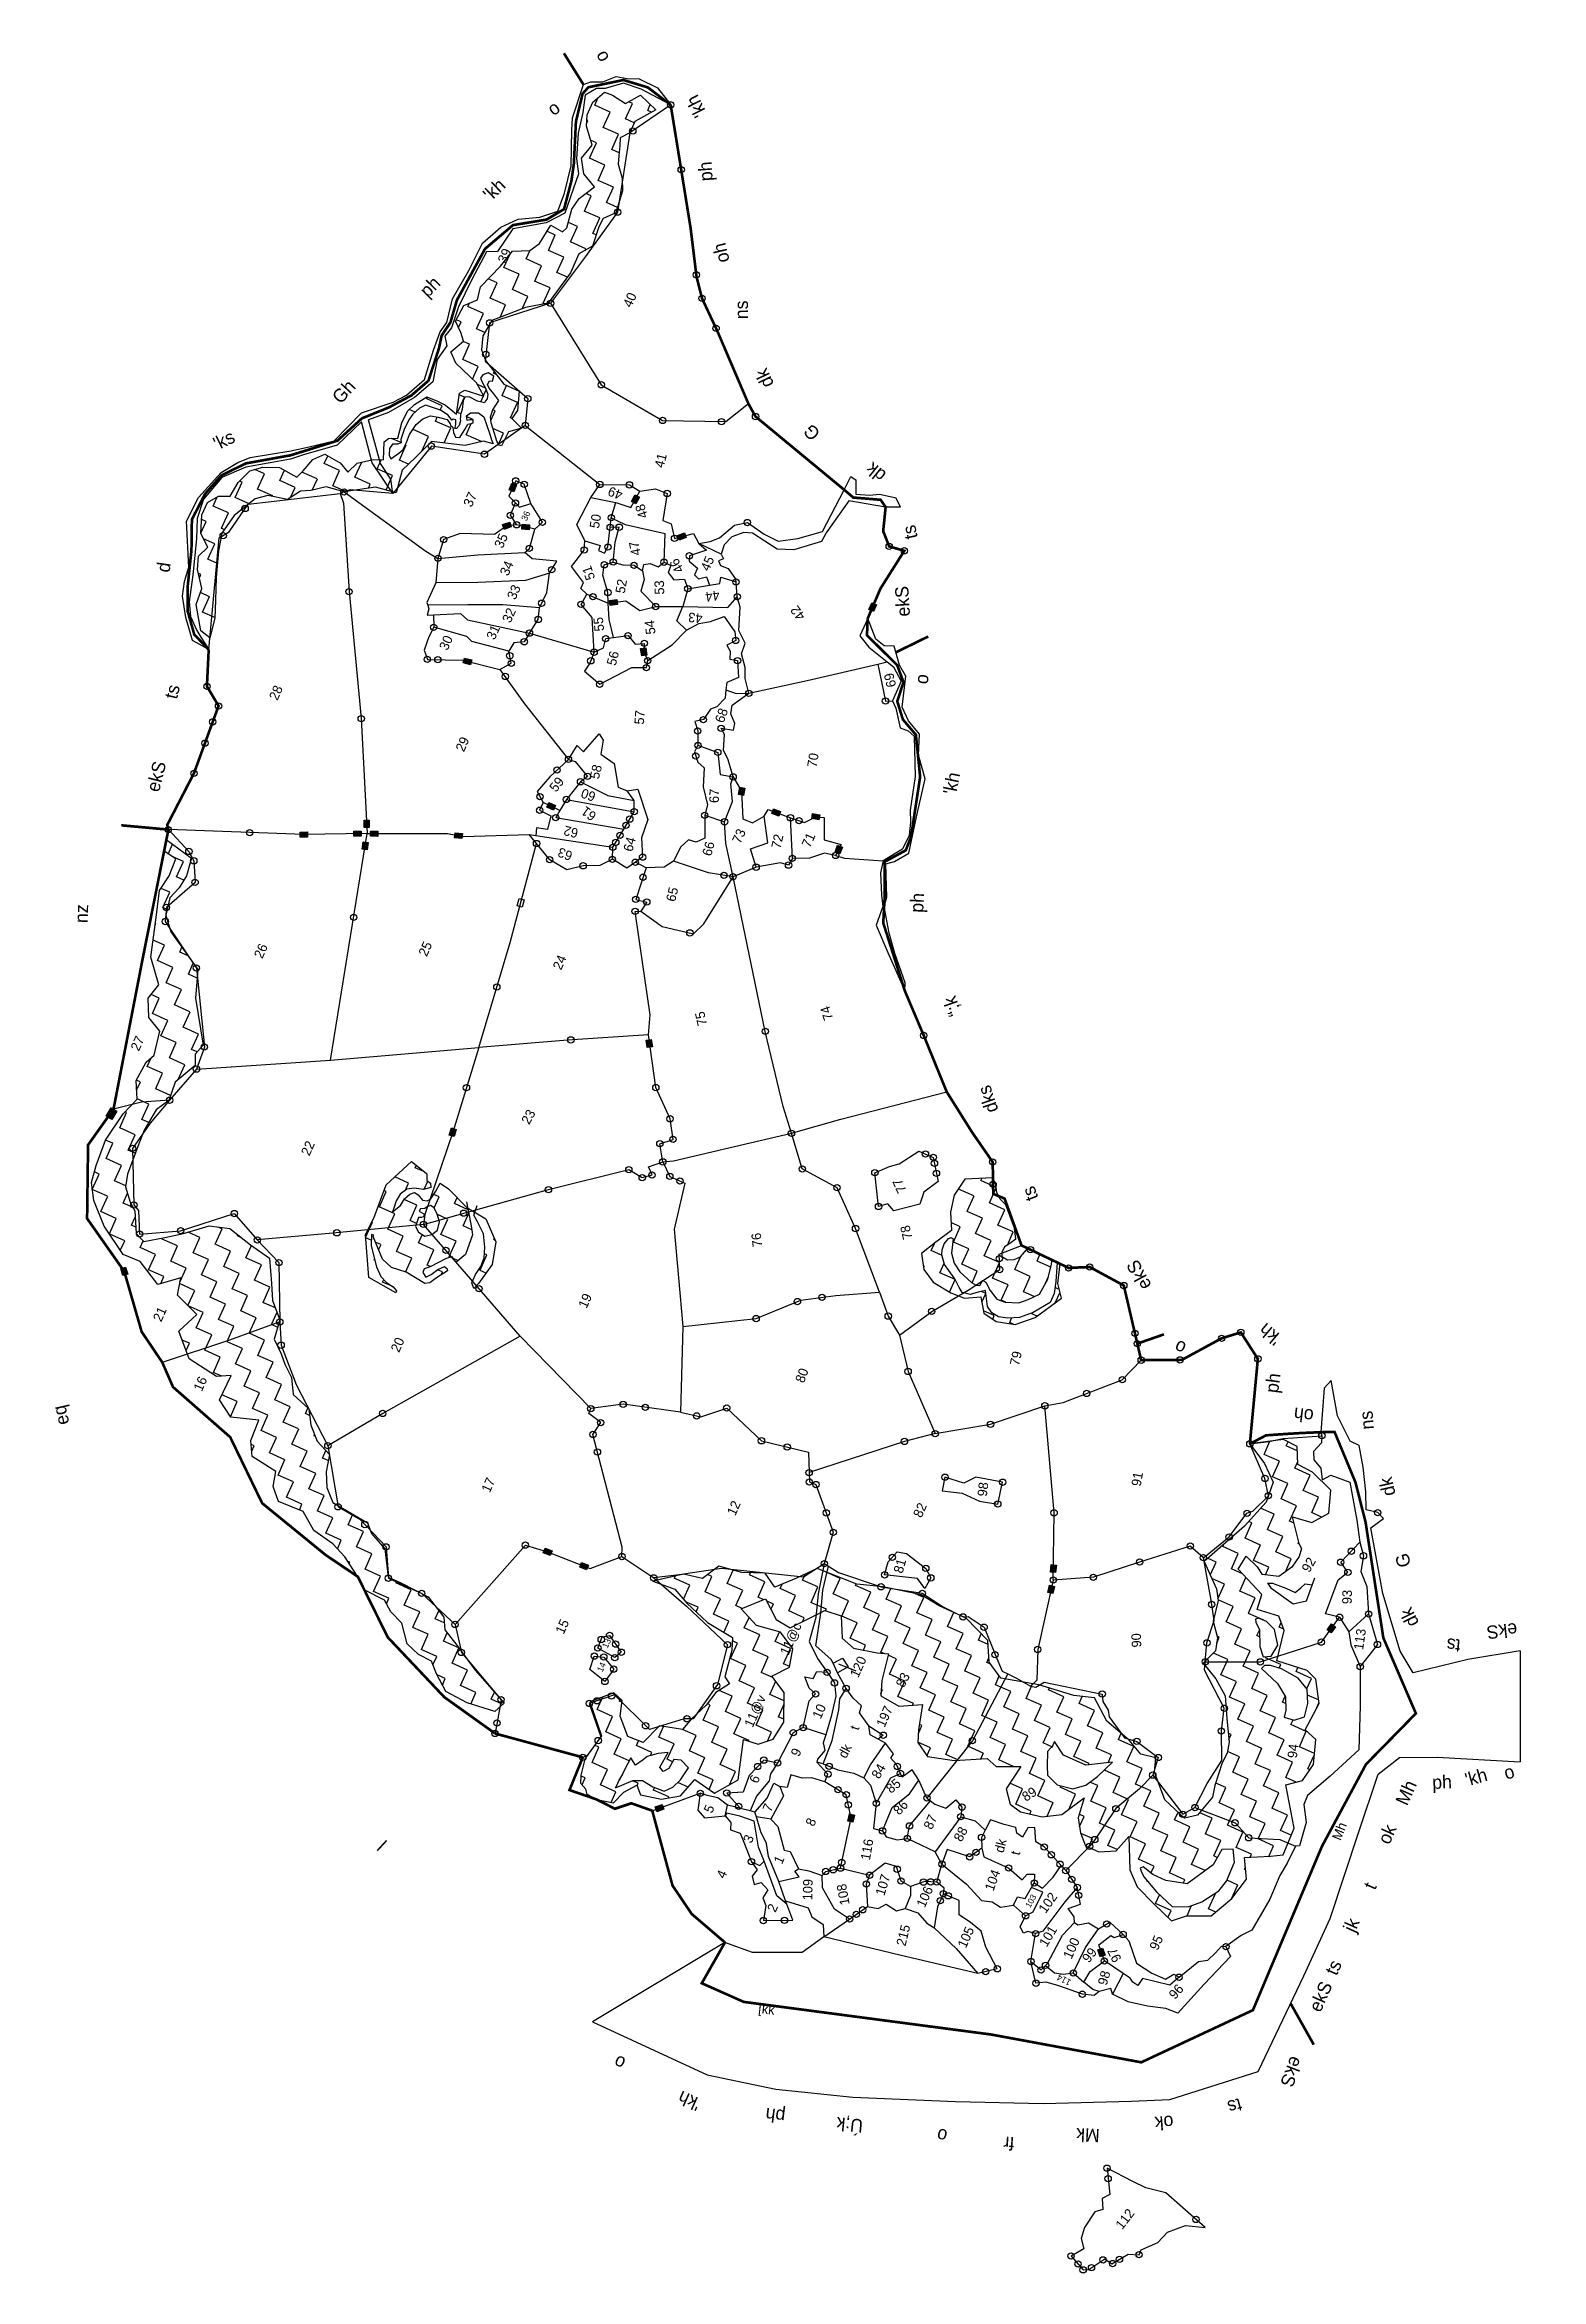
# Model space of a CAD drawing. Header units: metres. Extents: x 320588 to 323443, y 1845165 to 1849428.
import ezdxf

# ---------------------------------------------------------------- set-up
doc = ezdxf.new("R2010")
doc.units = ezdxf.units.M
doc.header["$LTSCALE"] = 0.3
doc.linetypes.add('DASHDOT', pattern=[1, 0.5, -0.25, 0, -0.25])
doc.linetypes.add('DIVIDE', pattern=[1.25, 0.5, -0.25, 0, -0.25, 0, -0.25])
for name, color, linetype in [('LINE_WATER', 4, 'Continuous'), ('OFF', 1, 'Continuous'), ('POLY_HATCH', 12, 'Continuous'), ('POLY_PARCEL', 6, 'Continuous'), ('POLY_WATER', 4, 'Continuous'), ('SYM_ARROW', 1, 'Continuous'), ('SYM_LOGO', 1, 'Continuous'), ('SYM_STONE', 1, 'Continuous'), ('TEXT_MAPIN', 7, 'Continuous'), ('TEXT_MAPOUT', 7, 'Continuous'), ('TEXT_PARCEL', 7, 'Continuous'), ('V_BOUND_LINE', 7, 'Continuous'), ('V_BOUND_STREAM_LINE', 7, 'DASHDOT'), ('V_DIVIDE_LINE', 7, 'DIVIDE')]:
    doc.layers.add(name, color=color, linetype=linetype)
doc.styles.get("Standard").update_dxf_attribs({"font": 'simplex.shx'})
doc.styles.add('TEXT_MAP', font='', dxfattribs={"height": 1.8})
doc.styles.get('TEXT_MAP').set_extended_font_data('Kruti Dev 050')
doc.dimstyles.get("Standard").update_dxf_attribs({"dimtxt": 0.18, "dimasz": 0.18, "dimexe": 0.18, "dimexo": 0.0625, "dimgap": 0.09, "dimtad": 0, "dimtih": 1, "dimtoh": 1, "dimdec": 4, "dimzin": 0, "dimdsep": 46, "dimtxsty": 'Standard', "dimcen": 0.09, "dimadec": 0, "dimazin": 0, "dimtfac": 1, "dimtdec": 4, "dimtofl": 0, "dimtmove": 0, "dimatfit": 3, "dimfxl": 0, "dimtolj": 1, "dimtzin": 0, "dimarcsym": 0})
pattern_1 = [(66.6566, (323053.09, 1844612.276), (-17.15093, 43.19366), [32.8622, -32.8622]), (156.6566, (323066.11, 1844642.448), (-43.19366, -17.15093), [32.8622, -32.8622])]

# ---------------------------------------------------------------- blocks, each defined once
blk = doc.blocks.new('STONESQUAREFILLED')
blk.add_hatch(color=256).paths.add_polyline_path([(0.7, -0.48), (0.7, 0.48), (-0.7, 0.48), (-0.7, -0.48)])
blk.add_lwpolyline([(-0.7, 0.48), (0.7, 0.48), (0.7, -0.48), (-0.7, -0.48)], close=True)
blk = doc.blocks.new('STONE')
blk.add_circle((0, 0), 0.851)
blk = doc.blocks.new('STONESQUARE')
blk.add_lwpolyline([(-0.7, 0.48), (0.7, 0.48), (0.7, -0.48), (-0.7, -0.48)], close=True)
blk = doc.blocks.new('TEXTARROW')
blk.add_leader([(0, 0), (8.7, 0)], dimstyle='Standard', override={"dimtxt": 2.5, "dimasz": 2.5, "dimexe": 1.25, "dimexo": 0.625, "dimgap": 0.625, "dimtad": 1, "dimtih": 0, "dimtoh": 0, "dimzin": 8, "dimcen": 2.5, "dimtofl": 1})
blk = doc.blocks.new('RGDFG')
at = {"layer": 'POLY_HATCH'}
h = blk.add_hatch(dxfattribs=at)
h.set_pattern_fill('ZIGZAG', color=256, scale=10.350296, angle=66.6566, style=0)
h.set_pattern_definition(pattern_1)
h.paths.add_polyline_path([(321432.7, 1849016.9), (321409.7, 1848987.2), (321371.6, 1848946.2), (321365.7, 1848920.7), (321339.1, 1848909.2), (321323.5, 1848879), (321334.2, 1848856.5), (321339.8, 1848840), (321315.3, 1848818.7), (321324.9, 1848796.7), (321365.9, 1848758.6), (321380.4, 1848733.2), (321343.1, 1848744.2), (321332.9, 1848738.3), (321327.9, 1848697.1), (321305.9, 1848714.3), (321290.3, 1848722.3), (321269.4, 1848730), (321245.1, 1848715), (321231.6, 1848701.7), (321221.4, 1848678.7), (321213.6, 1848648.9), (321195.3, 1848647.9), (321187.3, 1848641.1), (321186.1, 1848605.9), (321166.1, 1848606.9), (321134.6, 1848598.8), (321116.7, 1848581), (321101.5, 1848599), (321094.5, 1848603.3), (321071.8, 1848615.7), (321048.2, 1848605.4), (321029.5, 1848582.9), (321017.7, 1848570.1), (320983.6, 1848588.7), (320950.5, 1848588.9), (320925.7, 1848581.7), (320902.9, 1848558.4), (320887.6, 1848531.8), (320864.6, 1848531.5), (320843.8, 1848518.8), (320833.1, 1848494.1), (320831.5, 1848457.8), (320845.5, 1848431.3), (320827.6, 1848413.5), (320825.4, 1848387.6), (320834.8, 1848350.4), (320824, 1848319.3), (320833.7, 1848267.9), (320851.4, 1848254.1), (320860.4, 1848292.8), (320861.6, 1848327.8), (320862.3, 1848372.3), (320866.3, 1848424.6), (320872, 1848459.2), (320896.1, 1848493.6), (320936.8, 1848527.1), (320961.2, 1848533.5), (320999.5, 1848526.3), (321025.1, 1848542.7), (321044.9, 1848544.4), (321074.9, 1848551.9), (321110, 1848542.6), (321171.3, 1848552.9), (321211.9, 1848542.1), (321223.1, 1848586.5), (321248.5, 1848611.5), (321279.6, 1848643.4), (321345.6, 1848636.2), (321381.3, 1848644.8), (321400.1, 1848640.2), (321396.8, 1848648), (321393.2, 1848659), (321381.3, 1848692.7), (321370.4, 1848700), (321354.8, 1848699.9), (321347, 1848693.9), (321348.4, 1848685), (321353.7, 1848686.4), (321360, 1848686.8), (321360.6, 1848680.8), (321356.2, 1848679.1), (321349.9, 1848677.7), (321344.5, 1848667.5), (321334.6, 1848652), (321326.5, 1848652.4), (321322.2, 1848661.6), (321320.7, 1848671.5), (321315.9, 1848674.7), (321315.7, 1848677.9), (321309.4, 1848686.3), (321292.1, 1848690.6), (321277, 1848693), (321262.2, 1848687.4), (321249.4, 1848675.8), (321236.4, 1848656.5), (321230.4, 1848640.3), (321223.8, 1848626.1), (321216.2, 1848619.5), (321200.6, 1848608.5), (321197.4, 1848615.6), (321197.8, 1848628.5), (321203.5, 1848636.9), (321213.1, 1848637.4), (321220.2, 1848639.6), (321219.6, 1848646.6), (321225.8, 1848665.7), (321234.6, 1848684.8), (321242.5, 1848695.9), (321255, 1848708.2), (321266.9, 1848714), (321296.5, 1848704.3), (321311.3, 1848695.3), (321318.5, 1848685.5), (321321.3, 1848687.4), (321326.5, 1848686.2), (321326.8, 1848677.2), (321324.5, 1848669.4), (321327.9, 1848668.9), (321333.3, 1848675.4), (321335.6, 1848684.3), (321335.2, 1848688.1), (321335.6, 1848692.7), (321335.6, 1848696.3), (321338.4, 1848706.5), (321340, 1848723.5), (321343.7, 1848730.7), (321352.2, 1848731.2), (321368, 1848723.3), (321381.7, 1848720), (321384.2, 1848723.6), (321387.2, 1848728.1), (321388.4, 1848736.9), (321383.2, 1848750), (321377.6, 1848758.7), (321373.4, 1848768.3), (321378.2, 1848774.6), (321388.2, 1848778.5), (321399.5, 1848772.1), (321396.8, 1848762.4), (321391, 1848763.3), (321387.3, 1848756.1), (321391, 1848748.8), (321400.1, 1848737.5), (321410.2, 1848724.9), (321404.3, 1848716), (321398.2, 1848706.7), (321393.9, 1848693), (321395.6, 1848681.3), (321402.5, 1848660.1), (321407.2, 1848645.6), (321411.4, 1848637.5), (321416.2, 1848636.3), (321429.5, 1848663.9), (321454.7, 1848671.6), (321436, 1848690), (321446.7, 1848705.8), (321449.6, 1848743.6), (321419.1, 1848756.7), (321407.9, 1848770.9), (321383.1, 1848802.9), (321374.8, 1848823.7), (321377.2, 1848850.7), (321394.1, 1848880.7), (321459.9, 1848906.9), (321503.8, 1848915.9), (321546.9, 1848975.8), (321562.9, 1849012.9), (321589.3, 1849028.6), (321600.9, 1849066.1), (321609.4, 1849082.8), (321634.1, 1849094.1), (321646.1, 1849137.1), (321645.1, 1849161.9), (321637.5, 1849189.3), (321638.2, 1849205.7), (321640.3, 1849225.2), (321640.5, 1849240.4), (321659.4, 1849250.5), (321668.5, 1849273), (321709.2, 1849296.3), (321679.3, 1849324.5), (321650.3, 1849307.6), (321624.2, 1849324), (321608.7, 1849329.4), (321586.2, 1849309.8), (321575.5, 1849285), (321574.7, 1849262.4), (321585.7, 1849225.8), (321565.6, 1849200), (321570.5, 1849169.8), (321591.3, 1849144.2), (321562.2, 1849121.1), (321548.1, 1849100.3), (321538.6, 1849063.6), (321530.2, 1849055.8), (321507.4, 1849068.8), (321485.3, 1849032.4), (321466.7, 1849018.8)])
h = blk.add_hatch(dxfattribs=at)
h.set_pattern_fill('ZIGZAG', color=256, scale=10.350296, angle=66.6566, style=0)
h.set_pattern_definition(pattern_1)
h.paths.add_polyline_path([(320911.2, 1846814.5), (320888.8, 1846766.9), (320911.2, 1846733.1), (320966.3, 1846727.9), (320951, 1846688.2), (320954.3, 1846657.2), (321000.8, 1846627.9), (320995.5, 1846598.7), (321006.2, 1846569.8), (321055.2, 1846550.5), (321076.3, 1846513.7), (321113.4, 1846488.4), (321137.6, 1846463.1), (321163.3, 1846424.7), (321176.1, 1846399.5), (321216.1, 1846379.3), (321228.7, 1846357.2), (321250.5, 1846334.9), (321261.1, 1846295.1), (321283.6, 1846274.4), (321309.4, 1846261.4), (321319.1, 1846236.8), (321337.8, 1846202.9), (321380, 1846180.9), (321434.2, 1846165), (321452.3, 1846181.2), (321394.7, 1846244.9), (321358.5, 1846293.8), (321334.1, 1846322.9), (321331.9, 1846347.8), (321300.8, 1846387.2), (321247.6, 1846413.8), (321222.7, 1846424.6), (321215, 1846479.7), (321189, 1846509.4), (321180.6, 1846530.4), (321112.3, 1846569.1), (321100.8, 1846598.1), (321099.1, 1846628.5), (321104.7, 1846663), (321080.5, 1846688.3), (321068.1, 1846719.5), (321063.3, 1846751.2), (321032.8, 1846779.1), (321028.7, 1846812.4), (321015.8, 1846838.3), (321007.9, 1846858.4), (320994.1, 1846886.5), (321004.9, 1846924.4), (320989.9, 1846962.3), (320987.3, 1846994.9), (320983, 1847044.9), (320945.8, 1847070.1), (320904.7, 1847101.5), (320864.1, 1847106.1), (320814.8, 1847090.4), (320778, 1847082.2), (320737.4, 1847073.8), (320722.1, 1847089.7), (320718.9, 1847133.6), (320709.5, 1847150.6), (320700.3, 1847180.5), (320703.5, 1847205), (320723.2, 1847259.4), (320735.1, 1847291.3), (320758, 1847331.3), (320782.8, 1847350.2), (320794.5, 1847385.9), (320832.9, 1847419.3), (320833.2, 1847441.3), (320848.1, 1847458.9), (320832.4, 1847550.8), (320836.1, 1847606.6), (320782.6, 1847679.6), (320772.4, 1847711.8), (320779.6, 1847745.6), (320797.5, 1847765.7), (320811.4, 1847789.3), (320820.9, 1847824), (320771.1, 1847859.4), (320767.2, 1847836.5), (320790.3, 1847822.3), (320777.7, 1847788.9), (320759.6, 1847759.7), (320753.9, 1847712.2), (320744, 1847629.5), (320760.1, 1847575.6), (320739.5, 1847549.4), (320741.6, 1847511.4), (320763.6, 1847485.3), (320752.6, 1847438.3), (320737.4, 1847424.5), (320718.1, 1847388.4), (320720.9, 1847352), (320693.6, 1847323.1), (320660, 1847271), (320642.3, 1847221.3), (320633.5, 1847188.1), (320638.5, 1847152.6), (320659.6, 1847102.9), (320696.9, 1847047.9), (320730.8, 1847034.8), (320765.3, 1846990.4), (320810.1, 1847004.3), (320804.4, 1846969.8), (320842.2, 1846933.1), (320807.6, 1846899.9), (320828.8, 1846846.4), (320882.5, 1846812.1)])
h = blk.add_hatch(dxfattribs=at)
h.set_pattern_fill('ZIGZAG', color=256, scale=10.350296, angle=66.6566, style=0)
h.set_pattern_definition(pattern_1)
h.paths.add_polyline_path([(321255.2, 1847172.9), (321245.4, 1847164), (321237.8, 1847150.5), (321222.3, 1847138.1), (321225, 1847147.1), (321229.2, 1847159.6), (321236.6, 1847172.5), (321249.8, 1847182.4), (321263.9, 1847184.6), (321282.2, 1847182.7), (321296.4, 1847186.7), (321295.7, 1847194.8), (321288.5, 1847200.3), (321287.9, 1847213.3), (321286.7, 1847214.1), (321257.7, 1847237), (321209, 1847190.5), (321186, 1847125.1), (321169.7, 1847093.2), (321177.6, 1847009.3), (321230.7, 1846979.8), (321231.8, 1846984.2), (321225.4, 1846991.7), (321212.2, 1846999.8), (321201, 1847011.2), (321192.1, 1847030.6), (321181, 1847071.2), (321181.7, 1847093.6), (321185.9, 1847092.3), (321184.6, 1847089.3), (321189.4, 1847078.3), (321203.8, 1847045.2), (321221.4, 1847029.3), (321250.3, 1847020.4), (321286.9, 1846998.6), (321296.6, 1847000.4), (321309.8, 1847010.2), (321330.8, 1847024.4), (321329.9, 1847027.8), (321325, 1847032.9), (321312.1, 1847026.6), (321298.9, 1847016.7), (321288.6, 1847011), (321282.5, 1847020.2), (321285, 1847027.5), (321297, 1847031.9), (321328, 1847048.3), (321339.6, 1847051.7), (321347.6, 1847041.1), (321365.6, 1847056.6), (321378.6, 1847095.1), (321376.2, 1847112.9), (321369.8, 1847142.5), (321368.9, 1847147.2), (321367.2, 1847148.2), (321331, 1847184.6), (321314.6, 1847195.5), (321306.4, 1847179.4), (321296.9, 1847164.4), (321289.8, 1847160.3), (321280.2, 1847161.5), (321271.5, 1847171.8), (321264.4, 1847176.1)])
h.paths.add_polyline_path([(321267.6, 1847110.2), (321273.2, 1847127.5), (321278.6, 1847127.5), (321282.2, 1847129), (321284, 1847131.8), (321283.1, 1847135.2), (321274, 1847140.3), (321276.4, 1847144.6), (321285.2, 1847145.6), (321289.5, 1847148.5), (321296.2, 1847151.6), (321303.6, 1847146.6), (321309.6, 1847134.5), (321314.1, 1847120), (321310.6, 1847103.6), (321299.1, 1847094.8), (321285.6, 1847091.1), (321273.4, 1847098.8)], flags=16)
h.paths.add_polyline_path([(321404.7, 1847126.8), (321382.8, 1847139.3), (321380.9, 1847133.5), (321388, 1847120.9), (321400.4, 1847097.1), (321403, 1847071.5), (321402.2, 1847050.3), (321396.1, 1847033.3), (321385.7, 1847017.5), (321378.7, 1847001.4), (321382.5, 1846990.4), (321391.5, 1847000.1), (321418.2, 1847037.9), (321424.3, 1847082)])
h = blk.add_hatch(dxfattribs=at)
h.set_pattern_fill('ZIGZAG', color=256, scale=10.350296, angle=66.6566, style=0)
h.set_pattern_definition(pattern_1)
h.paths.add_polyline_path([(322339.1, 1847215.6), (322318.4, 1847184.5), (322311.3, 1847151.2), (322314, 1847115.4), (322283.9, 1847092), (322256, 1847069.5), (322260.7, 1847038.3), (322279.3, 1847013.9), (322314.1, 1846993.5), (322340.8, 1846983.7), (322372.9, 1846986.3), (322379.1, 1846954.5), (322403.2, 1846938.6), (322440.9, 1846933.3), (322479.8, 1846947.4), (322530.7, 1846985.5), (322523.1, 1847014.3), (322527, 1847052.7), (322521.2, 1847055.5), (322518.8, 1847018), (322516, 1846994.8), (322508.1, 1846976.7), (322475.3, 1846957.1), (322448.7, 1846947), (322426.3, 1846945.1), (322408.1, 1846948), (322394.7, 1846955.2), (322386.4, 1846967.4), (322384, 1846983.5), (322382, 1846998.8), (322367.7, 1846995.6), (322352, 1846990.9), (322336.4, 1846994.7), (322330.3, 1847003.8), (322321.9, 1847021.1), (322300.9, 1847048.9), (322296, 1847067.5), (322296, 1847077.5), (322300.1, 1847088.7), (322308.4, 1847099.5), (322313.6, 1847101.6), (322317.6, 1847099.2), (322314.7, 1847070.9), (322319.9, 1847051.4), (322331.5, 1847034.9), (322354.2, 1847014.3), (322358.8, 1847011.6), (322363.4, 1847009), (322370.5, 1847008.8), (322376.4, 1847019.1), (322382.5, 1847015.1), (322390.8, 1846999.3), (322404.2, 1846982), (322420.4, 1846976.4), (322447.4, 1846975.6), (322465.3, 1846982.2), (322487.1, 1846992.9), (322503.5, 1847022.5), (322510.4, 1847051.8), (322511.1, 1847060.5), (322464.4, 1847083.2), (322457.2, 1847074.8), (322449.4, 1847065.2), (322437.3, 1847060.4), (322423.8, 1847059.1), (322413.1, 1847065.8), (322412.9, 1847073.8), (322418.2, 1847084.5), (322426.5, 1847090.2), (322439.8, 1847099.6), (322437.1, 1847121.6), (322419.2, 1847166.7), (322408.3, 1847177.9), (322401.4, 1847190.2), (322399.3, 1847205.4), (322393.7, 1847218.8)])
h = blk.add_hatch(dxfattribs=at)
h.set_pattern_fill('ZIGZAG', color=256, scale=10.350296, angle=66.6566, style=0)
h.set_pattern_definition(pattern_1)
h.paths.add_polyline_path([(321836, 1846429.4), (321799.1, 1846437.6), (321739.1, 1846423.1), (321782.6, 1846408.2), (321807.1, 1846380.3), (321836.2, 1846354.2), (321847.1, 1846343.8), (321896.2, 1846314.9), (321895.2, 1846290.3), (321882.3, 1846238.1), (321891.8, 1846224.4), (321865, 1846207.1), (321846.7, 1846182.3), (321817.4, 1846154.5), (321801.1, 1846134.6), (321755.7, 1846140.7), (321724.3, 1846108.1), (321694.4, 1846119.1), (321678.7, 1846158.6), (321682.5, 1846189.6), (321665.9, 1846204.5), (321619.4, 1846186.1), (321642.9, 1846120.1), (321612.1, 1846076.6), (321604.4, 1846043), (321603.4, 1846026.5), (321613.3, 1846015.5), (321616.2, 1846005.3), (321632.9, 1845995.8), (321667, 1845989), (321687.8, 1846010.3), (321713.1, 1846024.4), (321720.5, 1846005.8), (321761.3, 1845997.8), (321798.9, 1846004.7), (321826.3, 1846037.1), (321865, 1846010.8), (321910.9, 1846037.2), (321920, 1846116), (321948.9, 1846107.4), (321978.4, 1846117.7), (321998.7, 1846151.3), (321998.6, 1846209.1), (321973.9, 1846240.9), (322008.5, 1846258.7), (322014.4, 1846294.7), (321989.7, 1846326.5), (321943.1, 1846338.9), (321912.8, 1846371.2), (321959.9, 1846391.3), (321981.2, 1846351.3), (322008.9, 1846335.5), (322075.8, 1846370.1), (322108, 1846360.1), (322110.4, 1846316.7), (322132.9, 1846297.4), (322179.2, 1846288.9), (322201.5, 1846287), (322188.6, 1846234.9), (322187.1, 1846204.7), (322223, 1846185.4), (322268.7, 1846188.8), (322261.8, 1846139.5), (322260.8, 1846114.9), (322279.8, 1846087.5), (322332.4, 1846080.2), (322396.2, 1846085.3), (322414.4, 1846069.8), (322462.7, 1846070.1), (322434.3, 1846026.6), (322442.3, 1845996.2), (322462.9, 1845981.5), (322505.3, 1845972.8), (322543.8, 1845977.4), (322587, 1846010.7), (322575.8, 1845971.3), (322580.6, 1845942.3), (322590.7, 1845916.7), (322616.6, 1845905.5), (322650.5, 1845908.2), (322675.1, 1845936.1), (322678, 1845871.4), (322692.5, 1845838.2), (322726, 1845804.4), (322760.3, 1845772.3), (322789.7, 1845782.7), (322838, 1845783.1), (322877.9, 1845817.8), (322905.9, 1845855.8), (322901.1, 1845898.2), (322952.4, 1845901.1), (322976.7, 1845904.1), (322997.5, 1845956.7), (322980.1, 1846041.2), (323012.8, 1846050.1), (323034, 1846081.4), (323037.6, 1846129.9), (323016.8, 1846148.5), (323043.2, 1846200.6), (323036.6, 1846247.7), (323019, 1846264.9), (322959.5, 1846282.9), (322973.5, 1846342.3), (322962.5, 1846370.2), (322919.9, 1846382.8), (322928.5, 1846411.8), (322882.3, 1846460.6), (322897.4, 1846486.8), (322919.2, 1846465.8), (322928.8, 1846451.3), (322961.6, 1846447.8), (322986.4, 1846465.9), (323000.6, 1846487), (323005.3, 1846502.6), (323000.7, 1846512.4), (322986.7, 1846564.6), (323024.5, 1846554.1), (323057.5, 1846572.6), (323061.3, 1846617.1), (323024.5, 1846652.3), (322996, 1846666.5), (322994.1, 1846702), (322967.2, 1846715.5), (322901.8, 1846705.9), (322930.8, 1846667.6), (322947.9, 1846631.4), (322935, 1846592.7), (322893.4, 1846545.2), (322815.1, 1846475.1), (322840.2, 1846421.9), (322843.8, 1846399.2), (322834.2, 1846359), (322843.2, 1846326.3), (322839.8, 1846300.8), (322815.9, 1846276.5), (322841.3, 1846246.3), (322859.8, 1846213.3), (322863.8, 1846169.2), (322868.8, 1846122.8), (322865.3, 1846101.2), (322855.2, 1846082.5), (322841.9, 1846038.2), (322837.7, 1846015), (322808.8, 1845979.4), (322783.1, 1845973.2), (322744.7, 1846009), (322723.5, 1846062.4), (322725.9, 1846090.2), (322696.2, 1846097.2), (322673.3, 1846124.4), (322629.4, 1846160.7), (322604.7, 1846206), (322564.1, 1846210), (322495.8, 1846229.9), (322421.3, 1846242.3), (322398.2, 1846273.5), (322395.1, 1846315.2), (322352.3, 1846358.7), (322298.8, 1846381.8), (322263.6, 1846402.8), (322189.3, 1846417.6), (322137.6, 1846422.5), (322060, 1846452.2), (322020.1, 1846432.7), (321977.6, 1846414.4), (321958.7, 1846441.9), (321912.8, 1846442.4), (321867.8, 1846454.1)])
h.paths.add_polyline_path([(321773.3, 1846088.8), (321757.5, 1846060), (321764.2, 1846052), (321775.1, 1846057.5), (321784.5, 1846075.5), (321799.3, 1846074.2), (321813.3, 1846059.6), (321797.9, 1846035.7), (321783.4, 1846021.6), (321766.4, 1846013.7), (321744.3, 1846021.5), (321724.1, 1846033.6), (321705.2, 1846033.3), (321671.8, 1846018.8), (321678.6, 1846034.6), (321685.6, 1846046.8), (321689.3, 1846055.4), (321700.6, 1846077.7), (321709.8, 1846063.6), (321724.6, 1846074.2), (321732.6, 1846080.9), (321753.9, 1846087)], flags=16)
h.paths.add_polyline_path([(322514.2, 1846100.3), (322524.1, 1846111.3), (322527.8, 1846119.9), (322545.3, 1846093.6), (322589.6, 1846074.5), (322641.6, 1846080.9), (322612.5, 1846052.8), (322589.7, 1846035.4), (322564.4, 1846027.7), (322533.9, 1846035.7), (322514.7, 1846054.2), (322513.7, 1846071.6)], flags=16)
h.paths.add_polyline_path([(322703.7, 1845877.5), (322722.7, 1845862.5), (322748.5, 1845851.4), (322790, 1845845.3), (322840.2, 1845883.1), (322856.7, 1845913.4), (322879, 1845913.9), (322881.8, 1845889), (322867.1, 1845851.1), (322852.2, 1845832.1), (322819.1, 1845810.7), (322794.6, 1845800.9), (322761.8, 1845799.8), (322730.2, 1845828.7), (322705.5, 1845858), (322697, 1845874.8)], flags=16)
h.paths.add_polyline_path([(322922.9, 1846366), (322938.7, 1846359.2), (322954.2, 1846344), (322961.5, 1846313.7), (322948.7, 1846292), (322932.7, 1846290.4), (322926, 1846310.3), (322924.9, 1846343), (322915.4, 1846363)], flags=16)
h.paths.add_polyline_path([(322929.7, 1846267.4), (322935.6, 1846273.3), (322947.5, 1846273.3), (322968.8, 1846267.5), (323001.9, 1846249.8), (323019.8, 1846228.5), (323021.4, 1846200.6), (323015.2, 1846174.4), (322995.3, 1846167.7), (322975.5, 1846172.9), (322978.2, 1846187), (322977.4, 1846212.8), (322961.3, 1846238.4)], flags=16)
at = {"layer": 'LINE_WATER'}
blk.add_lwpolyline([(322901.8, 1846705.9), (322938.6, 1846710.9), (322966.7, 1846717.2), (323042.2, 1846723.6)], dxfattribs=at)
at = {"layer": 'OFF'}
for points in [[(322098.9, 1848584.9), (322109.4, 1848577.9)], [(322196.7, 1848526.4), (322188, 1848544)], [(321847.8, 1848430.3), (321803.8, 1848450.8)], [(323045.3, 1846816.1), (323059.3, 1846831.4)], [(323434.6, 1846308.1), (323437.3, 1846091.5)], [(322076.3, 1846070.5), (322063.8, 1846074)], [(321886.4, 1845967), (321890.5, 1845987.9)], [(321889, 1845719.5), (321632.4, 1845561.2)]]:
    blk.add_lwpolyline(points, dxfattribs=at)
at = {"layer": 'POLY_HATCH'}
for points in [[(320851.4, 1848254.1), (320833.7, 1848267.9), (320824, 1848319.3), (320834.8, 1848350.4), (320825.4, 1848387.6), (320827.6, 1848413.5), (320845.5, 1848431.3), (320831.5, 1848457.8), (320833.1, 1848494.1), (320843.8, 1848518.8), (320864.6, 1848531.5), (320887.6, 1848531.8), (320902.9, 1848558.4), (320925.7, 1848581.7), (320950.5, 1848588.9), (320983.6, 1848588.7), (321017.7, 1848570.1), (321029.5, 1848582.9), (321048.2, 1848605.4), (321071.8, 1848615.7), (321094.5, 1848603.3), (321101.5, 1848599), (321116.7, 1848581), (321134.6, 1848598.8), (321166.1, 1848606.9), (321186.1, 1848605.9), (321187.3, 1848641.1), (321195.3, 1848647.9), (321213.6, 1848648.9), (321221.4, 1848678.7), (321231.6, 1848701.7), (321245.1, 1848715), (321269.4, 1848730), (321290.3, 1848722.3), (321305.9, 1848714.3), (321327.9, 1848697.1), (321332.9, 1848738.3), (321343.1, 1848744.2), (321380.4, 1848733.2), (321365.9, 1848758.6), (321324.9, 1848796.7), (321315.3, 1848818.7), (321339.8, 1848840), (321334.2, 1848856.5), (321323.5, 1848879), (321339.1, 1848909.2), (321365.7, 1848920.7), (321371.6, 1848946.2), (321409.7, 1848987.2), (321432.7, 1849016.9), (321466.7, 1849018.8), (321485.3, 1849032.4), (321507.4, 1849068.8), (321530.2, 1849055.8), (321538.6, 1849063.6), (321548.1, 1849100.3), (321562.2, 1849121.1), (321591.3, 1849144.2), (321570.5, 1849169.8), (321565.6, 1849200), (321585.7, 1849225.8), (321574.7, 1849262.4), (321575.5, 1849285), (321586.2, 1849309.8), (321608.7, 1849329.4), (321624.2, 1849324), (321650.3, 1849307.6), (321679.3, 1849324.5), (321709.2, 1849296.3), (321668.5, 1849273), (321659.4, 1849250.5), (321640.5, 1849240.4), (321640.3, 1849225.2), (321638.2, 1849205.7), (321637.5, 1849189.3), (321645.1, 1849161.9)], [(321645.1, 1849161.9), (321646.1, 1849137.1), (321634.1, 1849094.1)], [(321634.1, 1849094.1), (321609.4, 1849082.8), (321600.9, 1849066.1), (321589.3, 1849028.6)], [(321589.3, 1849028.6), (321562.9, 1849012.9), (321546.9, 1848975.8), (321503.8, 1848915.9), (321459.9, 1848906.9), (321394.1, 1848880.7), (321377.2, 1848850.7), (321374.8, 1848823.7), (321383.1, 1848802.9), (321407.9, 1848770.9), (321419.1, 1848756.7), (321449.6, 1848743.6)], [(321411.4, 1848637.5), (321407.2, 1848645.6), (321402.5, 1848660.1), (321395.6, 1848681.3), (321393.9, 1848693), (321398.2, 1848706.7), (321404.3, 1848716), (321410.2, 1848724.9), (321400.1, 1848737.5), (321391, 1848748.8), (321387.3, 1848756.1), (321391, 1848763.3), (321396.8, 1848762.4), (321399.5, 1848772.1), (321388.2, 1848778.5), (321378.2, 1848774.6), (321373.4, 1848768.3), (321377.6, 1848758.7), (321383.2, 1848750)], [(321383.2, 1848750), (321388.4, 1848736.9), (321387.2, 1848728.1), (321384.2, 1848723.6), (321381.7, 1848720), (321368, 1848723.3), (321352.2, 1848731.2), (321343.7, 1848730.7), (321340, 1848723.5), (321338.4, 1848706.5), (321335.6, 1848696.3), (321335.6, 1848692.7), (321335.2, 1848688.1), (321335.6, 1848684.3), (321333.3, 1848675.4), (321327.9, 1848668.9), (321324.5, 1848669.4), (321326.8, 1848677.2), (321326.5, 1848686.2), (321321.3, 1848687.4), (321318.5, 1848685.5), (321311.3, 1848695.3), (321296.5, 1848704.3), (321266.9, 1848714), (321255, 1848708.2), (321242.5, 1848695.9), (321234.6, 1848684.8), (321225.8, 1848665.7), (321219.6, 1848646.6), (321220.2, 1848639.6), (321213.1, 1848637.4), (321203.5, 1848636.9), (321197.8, 1848628.5), (321197.4, 1848615.6), (321200.6, 1848608.5), (321216.2, 1848619.5), (321223.8, 1848626.1), (321230.4, 1848640.3), (321236.4, 1848656.5), (321249.4, 1848675.8), (321262.2, 1848687.4), (321277, 1848693), (321292.1, 1848690.6), (321309.4, 1848686.3), (321315.7, 1848677.9), (321315.9, 1848674.7), (321320.7, 1848671.5), (321322.2, 1848661.6), (321326.5, 1848652.4), (321334.6, 1848652), (321344.5, 1848667.5), (321349.9, 1848677.7), (321356.2, 1848679.1), (321360.6, 1848680.8), (321360, 1848686.8), (321353.7, 1848686.4), (321348.4, 1848685), (321347, 1848693.9), (321354.8, 1848699.9), (321370.4, 1848700), (321381.3, 1848692.7), (321393.2, 1848659), (321396.8, 1848648), (321400.1, 1848640.2)], [(321449.6, 1848743.6), (321446.7, 1848705.8), (321436, 1848690), (321454.7, 1848671.6)], [(321400.1, 1848640.2), (321381.3, 1848644.8), (321345.6, 1848636.2), (321279.6, 1848643.4), (321248.5, 1848611.5), (321223.1, 1848586.5), (321211.9, 1848542.1), (321171.3, 1848552.9), (321110, 1848542.6)], [(321454.7, 1848671.6), (321429.5, 1848663.9), (321416.2, 1848636.3), (321411.4, 1848637.5)], [(320999.5, 1848526.3), (320961.2, 1848533.5), (320936.8, 1848527.1), (320896.1, 1848493.6), (320872, 1848459.2), (320866.3, 1848424.6), (320862.3, 1848372.3), (320861.6, 1848327.8), (320860.4, 1848292.8), (320851.4, 1848254.1)], [(321110, 1848542.6), (321074.9, 1848551.9), (321044.9, 1848544.4), (321025.1, 1848542.7), (320999.5, 1848526.3)], [(320771.1, 1847859.4), (320820.9, 1847824), (320811.4, 1847789.3), (320797.5, 1847765.7), (320779.6, 1847745.6), (320772.4, 1847711.8), (320782.6, 1847679.6), (320836.1, 1847606.6), (320832.4, 1847550.8), (320848.1, 1847458.9), (320833.2, 1847441.3), (320832.9, 1847419.3), (320794.5, 1847385.9), (320782.8, 1847350.2), (320758, 1847331.3), (320735.1, 1847291.3), (320723.2, 1847259.4), (320703.5, 1847205), (320700.3, 1847180.5), (320709.5, 1847150.6), (320718.9, 1847133.6), (320722.1, 1847089.7), (320737.4, 1847073.8), (320778, 1847082.2), (320814.8, 1847090.4), (320864.1, 1847106.1), (320904.7, 1847101.5), (320945.8, 1847070.1), (320983, 1847044.9), (320987.3, 1846994.9), (320989.9, 1846962.3), (321004.9, 1846924.4), (320994.1, 1846886.5), (321007.9, 1846858.4), (321015.8, 1846838.3), (321028.7, 1846812.4), (321032.8, 1846779.1), (321063.3, 1846751.2), (321068.1, 1846719.5), (321080.5, 1846688.3), (321104.7, 1846663), (321099.1, 1846628.5), (321100.8, 1846598.1), (321112.3, 1846569.1), (321180.6, 1846530.4), (321189, 1846509.4), (321215, 1846479.7), (321222.7, 1846424.6), (321247.6, 1846413.8), (321300.8, 1846387.2), (321331.9, 1846347.8), (321334.1, 1846322.9), (321358.5, 1846293.8), (321394.7, 1846244.9), (321452.3, 1846181.2), (321434.2, 1846165), (321380, 1846180.9), (321337.8, 1846202.9), (321319.1, 1846236.8), (321309.4, 1846261.4), (321283.6, 1846274.4), (321261.1, 1846295.1), (321250.5, 1846334.9), (321228.7, 1846357.2), (321216.1, 1846379.3), (321176.1, 1846399.5)], [(320767.2, 1847836.5), (320771.1, 1847859.4)], [(321163.3, 1846424.7), (321137.6, 1846463.1), (321113.4, 1846488.4), (321076.3, 1846513.7), (321055.2, 1846550.5), (321006.2, 1846569.8), (320995.5, 1846598.7), (321000.8, 1846627.9), (320954.3, 1846657.2), (320951, 1846688.2), (320966.3, 1846727.9), (320911.2, 1846733.1), (320888.8, 1846766.9), (320911.2, 1846814.5), (320882.5, 1846812.1), (320828.8, 1846846.4), (320807.6, 1846899.9), (320842.2, 1846933.1), (320804.4, 1846969.8), (320810.1, 1847004.3), (320765.3, 1846990.4), (320730.8, 1847034.8), (320696.9, 1847047.9), (320659.6, 1847102.9), (320638.5, 1847152.6), (320633.5, 1847188.1), (320642.3, 1847221.3), (320660, 1847271), (320693.6, 1847323.1), (320720.9, 1847352), (320718.1, 1847388.4), (320737.4, 1847424.5), (320752.6, 1847438.3), (320763.6, 1847485.3), (320741.6, 1847511.4), (320739.5, 1847549.4), (320760.1, 1847575.6), (320744, 1847629.5), (320753.9, 1847712.2), (320759.6, 1847759.7), (320777.7, 1847788.9), (320790.3, 1847822.3), (320767.2, 1847836.5)], [(321209, 1847190.5), (321257.7, 1847237), (321286.7, 1847214.1), (321287.9, 1847213.3)], [(321287.9, 1847213.3), (321288.5, 1847200.3), (321295.7, 1847194.8), (321296.4, 1847186.7), (321282.2, 1847182.7), (321263.9, 1847184.6), (321249.8, 1847182.4), (321236.6, 1847172.5), (321229.2, 1847159.6), (321225, 1847147.1), (321222.3, 1847138.1), (321237.8, 1847150.5), (321245.4, 1847164), (321255.2, 1847172.9), (321264.4, 1847176.1), (321271.5, 1847171.8), (321280.2, 1847161.5), (321289.8, 1847160.3), (321296.9, 1847164.4), (321306.4, 1847179.4), (321314.6, 1847195.5)], [(322393.7, 1847218.8), (322339.1, 1847215.6), (322318.4, 1847184.5), (322311.3, 1847151.2), (322314, 1847115.4), (322283.9, 1847092), (322256, 1847069.5), (322260.7, 1847038.3), (322279.3, 1847013.9), (322314.1, 1846993.5), (322340.8, 1846983.7), (322372.9, 1846986.3), (322379.1, 1846954.5), (322403.2, 1846938.6), (322440.9, 1846933.3), (322479.8, 1846947.4), (322530.7, 1846985.5), (322523.1, 1847014.3), (322527, 1847052.7)], [(322439.8, 1847099.6), (322437.1, 1847121.6), (322419.2, 1847166.7), (322408.3, 1847177.9), (322401.4, 1847190.2), (322399.3, 1847205.4), (322393.7, 1847218.8)], [(321230.7, 1846979.8), (321177.6, 1847009.3), (321169.7, 1847093.2), (321186, 1847125.1), (321209, 1847190.5)], [(321366.4, 1847159.5), (321369.8, 1847142.5), (321376.2, 1847112.9), (321378.6, 1847095.1), (321365.6, 1847056.6), (321347.6, 1847041.1), (321339.6, 1847051.7), (321328, 1847048.3), (321297, 1847031.9), (321285, 1847027.5), (321282.5, 1847020.2), (321288.6, 1847011), (321298.9, 1847016.7), (321312.1, 1847026.6), (321325, 1847032.9), (321329.9, 1847027.8), (321330.8, 1847024.4), (321309.8, 1847010.2), (321296.6, 1847000.4), (321286.9, 1846998.6), (321250.3, 1847020.4), (321221.4, 1847029.3), (321203.8, 1847045.2), (321189.4, 1847078.3), (321184.6, 1847089.3), (321185.9, 1847092.3), (321181.7, 1847093.6), (321181, 1847071.2), (321192.1, 1847030.6), (321201, 1847011.2), (321212.2, 1846999.8), (321225.4, 1846991.7), (321231.8, 1846984.2), (321230.7, 1846979.8)], [(321314.6, 1847195.5), (321331, 1847184.6), (321367.2, 1847148.2), (321404.7, 1847126.8), (321424.3, 1847082), (321418.2, 1847037.9), (321391.5, 1847000.1), (321382.5, 1846990.4)], [(321382.5, 1846990.4), (321378.7, 1847001.4), (321385.7, 1847017.5), (321396.1, 1847033.3), (321402.2, 1847050.3), (321403, 1847071.5), (321400.4, 1847097.1), (321388, 1847120.9), (321380.9, 1847133.5), (321387.2, 1847152.3)], [(322521.2, 1847055.5), (322518.8, 1847018), (322516, 1846994.8), (322508.1, 1846976.7), (322475.3, 1846957.1), (322448.7, 1846947), (322426.3, 1846945.1), (322408.1, 1846948), (322394.7, 1846955.2), (322386.4, 1846967.4), (322384, 1846983.5), (322382, 1846998.8), (322367.7, 1846995.6), (322352, 1846990.9), (322336.4, 1846994.7), (322330.3, 1847003.8), (322321.9, 1847021.1), (322300.9, 1847048.9), (322296, 1847067.5), (322296, 1847077.5), (322300.1, 1847088.7), (322308.4, 1847099.5), (322313.6, 1847101.6), (322317.6, 1847099.2), (322314.7, 1847070.9), (322319.9, 1847051.4), (322331.5, 1847034.9), (322354.2, 1847014.3), (322358.8, 1847011.6), (322363.4, 1847009), (322370.5, 1847008.8), (322376.4, 1847019.1), (322382.5, 1847015.1), (322390.8, 1846999.3), (322404.2, 1846982), (322420.4, 1846976.4), (322447.4, 1846975.6), (322465.3, 1846982.2), (322487.1, 1846992.9), (322503.5, 1847022.5), (322510.4, 1847051.8), (322511.1, 1847060.5)], [(322439.8, 1847099.6), (322426.5, 1847090.2), (322418.2, 1847084.5), (322412.9, 1847073.8), (322413.1, 1847065.8), (322423.8, 1847059.1), (322437.3, 1847060.4), (322449.4, 1847065.2), (322457.2, 1847074.8), (322464.4, 1847083.2), (322511.1, 1847060.5)], [(322521.2, 1847055.5), (322527, 1847052.7)], [(322901.8, 1846705.9), (322930.8, 1846667.6), (322947.9, 1846631.4), (322935, 1846592.7), (322893.4, 1846545.2), (322815.1, 1846475.1), (322840.2, 1846421.9), (322843.8, 1846399.2), (322834.2, 1846359), (322843.2, 1846326.3), (322839.8, 1846300.8), (322815.9, 1846276.5), (322841.3, 1846246.3), (322859.8, 1846213.3), (322863.8, 1846169.2), (322868.8, 1846122.8), (322865.3, 1846101.2), (322855.2, 1846082.5), (322841.9, 1846038.2), (322837.7, 1846015), (322808.8, 1845979.4), (322783.1, 1845973.2), (322744.7, 1846009), (322723.5, 1846062.4), (322725.9, 1846090.2), (322696.2, 1846097.2), (322673.3, 1846124.4), (322629.4, 1846160.7), (322604.7, 1846206), (322564.1, 1846210), (322495.8, 1846229.9), (322421.3, 1846242.3), (322398.2, 1846273.5), (322395.1, 1846315.2), (322352.3, 1846358.7), (322298.8, 1846381.8), (322263.6, 1846402.8), (322189.3, 1846417.6), (322137.6, 1846422.5), (322060, 1846452.2), (322020.1, 1846432.7), (321977.6, 1846414.4), (321958.7, 1846441.9), (321912.8, 1846442.4), (321867.8, 1846454.1), (321836, 1846429.4), (321799.1, 1846437.6), (321739.1, 1846423.1), (321782.6, 1846408.2), (321807.1, 1846380.3), (321836.2, 1846354.2), (321847.1, 1846343.8), (321896.2, 1846314.9), (321895.2, 1846290.3), (321882.3, 1846238.1), (321891.8, 1846224.4), (321865, 1846207.1), (321846.7, 1846182.3), (321817.4, 1846154.5), (321801.1, 1846134.6), (321755.7, 1846140.7), (321724.3, 1846108.1), (321694.4, 1846119.1), (321678.7, 1846158.6), (321682.5, 1846189.6), (321665.9, 1846204.5), (321619.4, 1846186.1), (321642.9, 1846120.1), (321612.1, 1846076.6)], [(323005.3, 1846502.6), (323000.7, 1846512.4), (322986.7, 1846564.6), (323024.5, 1846554.1), (323057.5, 1846572.6), (323061.3, 1846617.1), (323024.5, 1846652.3), (322996, 1846666.5), (322994.1, 1846702), (322967.2, 1846715.5), (322901.8, 1846705.9)], [(323005.3, 1846502.6), (323000.6, 1846487), (322986.4, 1846465.9), (322961.6, 1846447.8), (322928.8, 1846451.3)], [(321667, 1845989), (321687.8, 1846010.3), (321713.1, 1846024.4), (321720.5, 1846005.8), (321761.3, 1845997.8), (321798.9, 1846004.7), (321826.3, 1846037.1), (321865, 1846010.8), (321910.9, 1846037.2), (321920, 1846116), (321948.9, 1846107.4), (321978.4, 1846117.7), (321998.7, 1846151.3), (321998.6, 1846209.1), (321973.9, 1846240.9), (322008.5, 1846258.7), (322014.4, 1846294.7), (321989.7, 1846326.5), (321943.1, 1846338.9), (321912.8, 1846371.2), (321959.9, 1846391.3), (321981.2, 1846351.3), (322008.9, 1846335.5), (322075.8, 1846370.1), (322108, 1846360.1), (322110.4, 1846316.7), (322132.9, 1846297.4), (322179.2, 1846288.9), (322201.5, 1846287), (322188.6, 1846234.9), (322187.1, 1846204.7), (322223, 1846185.4), (322268.7, 1846188.8), (322261.8, 1846139.5), (322260.8, 1846114.9), (322279.8, 1846087.5), (322332.4, 1846080.2), (322396.2, 1846085.3), (322414.4, 1846069.8), (322462.7, 1846070.1), (322434.3, 1846026.6), (322442.3, 1845996.2), (322462.9, 1845981.5), (322505.3, 1845972.8), (322543.8, 1845977.4), (322587, 1846010.7), (322575.8, 1845971.3), (322580.6, 1845942.3), (322590.7, 1845916.7), (322616.6, 1845905.5), (322650.5, 1845908.2), (322675.1, 1845936.1), (322678, 1845871.4), (322692.5, 1845838.2), (322726, 1845804.4), (322760.3, 1845772.3), (322789.7, 1845782.7), (322838, 1845783.1), (322877.9, 1845817.8), (322905.9, 1845855.8), (322901.1, 1845898.2), (322952.4, 1845901.1), (322976.7, 1845904.1), (322997.5, 1845956.7), (322980.1, 1846041.2), (323012.8, 1846050.1), (323034, 1846081.4), (323037.6, 1846129.9), (323016.8, 1846148.5), (323043.2, 1846200.6), (323036.6, 1846247.7), (323019, 1846264.9), (322959.5, 1846282.9), (322973.5, 1846342.3), (322962.5, 1846370.2), (322919.9, 1846382.8), (322928.5, 1846411.8), (322882.3, 1846460.6), (322897.4, 1846486.8), (322919.2, 1846465.8), (322928.8, 1846451.3)], [(321176.1, 1846399.5), (321163.3, 1846424.7)], [(322939.8, 1846434.6), (322945.9, 1846425.4), (322990.4, 1846394.7), (323016.1, 1846400.9), (323031.8, 1846446.1)], [(322939.8, 1846434.6), (322949.1, 1846434.5), (322975.5, 1846424.8), (322994.1, 1846416.8), (323004.7, 1846425.8), (323013.4, 1846433.9), (323026.9, 1846431.9)], [(321667, 1845989), (321632.9, 1845995.8), (321616.2, 1846005.3), (321613.3, 1846015.5), (321603.4, 1846026.5), (321604.4, 1846043), (321612.1, 1846076.6)]]:
    blk.add_lwpolyline(points, dxfattribs=at)
for points in [[(321273.2, 1847127.5), (321267.6, 1847110.2), (321273.4, 1847098.8), (321285.6, 1847091.1), (321299.1, 1847094.8), (321310.6, 1847103.6), (321314.1, 1847120), (321309.6, 1847134.5), (321303.6, 1847146.6), (321296.2, 1847151.6), (321289.5, 1847148.5), (321285.2, 1847145.6), (321276.4, 1847144.6), (321274, 1847140.3), (321283.1, 1847135.2), (321284, 1847131.8), (321282.2, 1847129), (321278.6, 1847127.5)], [(322924.9, 1846343), (322926, 1846310.3), (322932.7, 1846290.4), (322948.7, 1846292), (322961.5, 1846313.7), (322954.2, 1846344), (322938.7, 1846359.2), (322922.9, 1846366), (322916.8, 1846363.5), (322917.8, 1846358)], [(322929.7, 1846267.4), (322961.3, 1846238.4), (322977.4, 1846212.8), (322978.2, 1846187), (322975.5, 1846172.9), (322995.3, 1846167.7), (323015.2, 1846174.4), (323021.4, 1846200.6), (323019.8, 1846228.5), (323001.9, 1846249.8), (322968.8, 1846267.5), (322947.5, 1846273.3), (322935.6, 1846273.3)], [(322514.2, 1846100.3), (322513.7, 1846071.6), (322514.7, 1846054.2), (322533.9, 1846035.7), (322564.4, 1846027.7), (322589.7, 1846035.4), (322612.5, 1846052.8), (322641.6, 1846080.9), (322589.6, 1846074.5), (322545.3, 1846093.6), (322527.8, 1846119.9), (322524.7, 1846112.7), (322522.8, 1846108.4), (322520.8, 1846107.6)], [(321671.8, 1846018.8), (321705.2, 1846033.3), (321724.1, 1846033.6), (321744.3, 1846021.5), (321766.4, 1846013.7), (321783.4, 1846021.6), (321797.9, 1846035.7), (321813.3, 1846059.6), (321799.3, 1846074.2), (321784.5, 1846075.5), (321775.1, 1846057.5), (321764.2, 1846052), (321757.5, 1846060), (321773.3, 1846088.8), (321753.9, 1846087), (321732.6, 1846080.9), (321724.6, 1846074.2), (321709.8, 1846063.6), (321700.6, 1846077.7), (321689.3, 1846055.4), (321685.6, 1846046.8), (321678.6, 1846034.6), (321679.2, 1846036)], [(322705.5, 1845858), (322730.2, 1845828.7), (322761.8, 1845799.8), (322794.6, 1845800.9), (322819.1, 1845810.7), (322852.2, 1845832.1), (322867.1, 1845851.1), (322881.8, 1845889), (322879, 1845913.9), (322856.7, 1845913.4), (322840.2, 1845883.1), (322790, 1845845.3), (322748.5, 1845851.4), (322722.7, 1845862.5), (322703.7, 1845877.5), (322697.6, 1845875), (322700, 1845868.9)]]:
    blk.add_lwpolyline(points, close=True, dxfattribs=at)
at = {"layer": 'POLY_PARCEL'}
for points in [[(321738.3, 1849306.3), (321659.4, 1849250.5), (321637.3, 1849095.6), (321573.5, 1849005.6), (321508.5, 1848916)], [(321508.5, 1848916), (321390, 1848876.3), (321382, 1848801.4), (321466.4, 1848729.2), (321462.2, 1848677)], [(321508.5, 1848916), (321609.6, 1848758), (321730.2, 1848689.9), (321853.4, 1848689.1), (321897.3, 1848724.8)], [(321462.2, 1848677), (321383.2, 1848619.6), (321279.4, 1848634.2), (321205.5, 1848540.5)], [(321462.2, 1848677), (321609.1, 1848563.4)], [(321475, 1848524.5), (321461.5, 1848561.9), (321444.9, 1848568.4), (321432, 1848538.5), (321444.9, 1848525.3)], [(321591.7, 1848537.4), (321609.1, 1848563.4)], [(321609.1, 1848563.4), (321667.1, 1848563.3), (321687.6, 1848551.4)], [(321687.6, 1848551.4), (321718.2, 1848556.3), (321741, 1848547.4), (321733.4, 1848494.6), (321749.7, 1848488.5), (321756.4, 1848459.9), (321793, 1848469.8), (321803.8, 1848450.8)], [(320849.5, 1848231.4), (320867.3, 1848449.7), (320886.8, 1848461.6), (320922.7, 1848516.3), (321102.1, 1848539.6)], [(321110, 1848542.6), (321102.1, 1848539.6)], [(321102.1, 1848539.6), (321109.3, 1848520.4), (321122.1, 1848348.1), (321149, 1848100.4), (321163.3, 1847876.1)], [(321205.5, 1848540.5), (321121.7, 1848547), (321110, 1848542.6)], [(321110, 1848542.6), (321271.2, 1848428.9), (321294.9, 1848415.1)], [(321447.9, 1848482.6), (321435.2, 1848501), (321444.9, 1848525.3)], [(321444.9, 1848525.3), (321452.6, 1848517.4), (321475, 1848524.5)], [(321483.1, 1848474.5), (321498, 1848488.1), (321475, 1848524.5)], [(321581, 1848452.9), (321565.5, 1848484.8), (321591.7, 1848537.4)], [(321591.7, 1848537.4), (321640.6, 1848528.6)], [(321632.4, 1848498.7), (321640.6, 1848528.6)], [(321640.6, 1848528.6), (321670.5, 1848519.2), (321687.6, 1848551.4)], [(321447.9, 1848482.6), (321428.9, 1848480.5), (321404.7, 1848463.2), (321338, 1848464.2), (321305.6, 1848451.8), (321294.9, 1848415.1)], [(321483.1, 1848474.5), (321447.9, 1848482.6)], [(321464.4, 1848428.4), (321473.2, 1848436.8), (321483.1, 1848474.5)], [(321581, 1848452.9), (321611.3, 1848444.5), (321608.1, 1848434.2), (321620.1, 1848429.6), (321626.5, 1848441.5), (321630.5, 1848479.9)], [(321630.5, 1848479.9), (321632.4, 1848498.7)], [(321637.2, 1848412.2), (321640.3, 1848451), (321648.1, 1848480.4), (321630.5, 1848479.9)], [(321632.4, 1848498.7), (321659.6, 1848485.8), (321738.1, 1848469.5)], [(321736.5, 1848413.2), (321738.1, 1848469.5)], [(321294.9, 1848415.1), (321373, 1848422.7), (321464.4, 1848428.4)], [(321513.1, 1848388.7), (321527.4, 1848412.8), (321478.6, 1848416.4), (321464.4, 1848428.4)], [(321586.6, 1848349.1), (321574.7, 1848359.5), (321580, 1848371.8), (321555.9, 1848402.8), (321580.3, 1848435), (321581, 1848452.9)], [(321785.7, 1848426.3), (321785.6, 1848415.5), (321802.1, 1848402.2), (321796.5, 1848389.2), (321804.3, 1848381.5), (321819.6, 1848385.4), (321825.7, 1848369.2)], [(321803.8, 1848450.8), (321819, 1848437.6), (321785.7, 1848426.3)], [(321847.8, 1848430.3), (321852.3, 1848421.2), (321843, 1848417.2), (321846.5, 1848407.8), (321861.8, 1848402.4), (321877, 1848381.1)], [(321294.9, 1848415.1), (321291.2, 1848367.6)], [(321513.1, 1848388.7), (321466.7, 1848373.8), (321373.1, 1848369.1), (321291.2, 1848367.6)], [(321494.1, 1848320.7), (321508.5, 1848351.3), (321513.1, 1848388.7)], [(321628.4, 1848331.9), (321627.5, 1848352.7), (321617.3, 1848386.2), (321619.9, 1848406.6), (321637.2, 1848412.2)], [(321637.2, 1848412.2), (321656, 1848407.2), (321677.9, 1848406.4), (321694.5, 1848396.1)], [(321694.5, 1848396.1), (321698.2, 1848379), (321692.1, 1848356.3), (321721.2, 1848326.4)], [(321694.5, 1848396.1), (321697.1, 1848408), (321709.2, 1848410.2), (321725, 1848403.9), (321736.5, 1848413.2)], [(321736.5, 1848413.2), (321749.8, 1848406.9), (321745, 1848392.9), (321756.2, 1848378.8), (321776.7, 1848380.4), (321783.5, 1848362)], [(321825.7, 1848369.2), (321846.2, 1848372.7), (321848, 1848385.5), (321877.5, 1848376.3)], [(321877.5, 1848376.3), (321877, 1848381.1)], [(321291.2, 1848367.6), (321274.5, 1848329), (321276.1, 1848323.7)], [(321602.1, 1848235.7), (321597.3, 1848303.4), (321575.4, 1848328.7), (321586.6, 1848349.1)], [(321586.6, 1848349.1), (321628.4, 1848331.9)], [(321628.4, 1848331.9), (321662.7, 1848336.9), (321690.5, 1848318.1), (321721.2, 1848326.4)], [(321783.5, 1848362), (321774.2, 1848326.8)], [(321774.2, 1848326.8), (321862, 1848326.3), (321880.3, 1848347.6)], [(321783.5, 1848362), (321825.7, 1848369.2)], [(321880.3, 1848347.6), (321877.5, 1848376.3)], [(321905.2, 1848159.2), (321897.8, 1848188), (321897.4, 1848209.8), (321890.1, 1848235.8), (321896.8, 1848257.1), (321883.9, 1848281.8), (321886.2, 1848327.1), (321880.3, 1848347.6)], [(321276.1, 1848323.7), (321278.1, 1848316.5), (321275.4, 1848304.1), (321287.3, 1848304.8)], [(321494.1, 1848320.7), (321422.9, 1848326.3), (321354.1, 1848325), (321276.1, 1848323.7)], [(321287.3, 1848304.8), (321340.4, 1848308.3), (321354.4, 1848295.8), (321475.4, 1848271.4)], [(321287.3, 1848304.8), (321288.4, 1848280.4)], [(321475.4, 1848271.4), (321492.1, 1848298.3), (321494.1, 1848320.7)], [(321639.4, 1848264.7), (321630.7, 1848300), (321628.4, 1848331.9)], [(321721.2, 1848326.4), (321774.2, 1848326.8)], [(321782.1, 1848280.8), (321762.7, 1848299.3), (321774.2, 1848326.8)], [(321782.1, 1848280.8), (321805.6, 1848294.6), (321828.3, 1848298.3), (321855, 1848308.5), (321876.2, 1848278.8), (321878.3, 1848262.1), (321861.3, 1848252.4), (321867.9, 1848240.8), (321867.1, 1848225.3), (321882.4, 1848222.8), (321884.5, 1848189.6), (321861.7, 1848180.1), (321860.3, 1848165.3)], [(321288.4, 1848280.4), (321279.1, 1848261.9), (321270.2, 1848235.4), (321276.8, 1848217.7), (321346.1, 1848216.8), (321418.7, 1848199.4)], [(321435.4, 1848235.7), (321363.1, 1848253.4), (321353.3, 1848263.4), (321288.4, 1848280.4)], [(321475.4, 1848271.4), (321465.4, 1848254.4), (321445.1, 1848252.2), (321435.4, 1848235.7)], [(321475.4, 1848271.4), (321602.1, 1848235.7)], [(321602.1, 1848235.7), (321620.4, 1848244.5), (321624.4, 1848262.5), (321639.4, 1848264.7)], [(321639.4, 1848264.7), (321668, 1848269), (321681.9, 1848252.5), (321699.9, 1848254.1), (321699, 1848237.7), (321706.9, 1848220.6)], [(321706.9, 1848220.6), (321754.5, 1848252.2), (321782.1, 1848280.8)], [(321418.7, 1848199.4), (321440.7, 1848212.1), (321435.4, 1848235.7)], [(321602.1, 1848235.7), (321594, 1848214.2), (321583.8, 1848198.7), (321613.9, 1848173.4), (321676.3, 1848206.8), (321704.5, 1848206.9), (321706.9, 1848220.6)], [(321905.2, 1848159.2), (322018.5, 1848185.6), (322156.4, 1848219.4)], [(322156.4, 1848219.4), (322174.8, 1848223.8)], [(322156.4, 1848219.4), (322172.2, 1848147.5), (322185.8, 1848148.2)], [(321418.7, 1848199.4), (321467.7, 1848132.9), (321554.7, 1848025.8)], [(321860.3, 1848165.3), (321858.9, 1848149.1), (321843.2, 1848131.8), (321830.7, 1848127.3), (321817.1, 1848106.7), (321800.2, 1848102.9), (321806.3, 1848084.4), (321807.2, 1848056.5)], [(321860.3, 1848165.3), (321880.4, 1848158.7), (321905.2, 1848159.2)], [(321876.6, 1847995.6), (321866.3, 1848029.1), (321856.9, 1848047.4), (321859, 1848078), (321852, 1848090.3), (321876.3, 1848086.6), (321878.4, 1848099.9), (321870.5, 1848118.8), (321872.8, 1848135.7), (321905.2, 1848159.2)], [(321554.7, 1848025.8), (321571.5, 1848053), (321583.5, 1848041.2), (321613.9, 1848076.5), (321621.9, 1848064.4), (321617.6, 1848036.9), (321644, 1848018.9), (321652.4, 1847972.6), (321670.3, 1847965.8)], [(321807.2, 1848056.5), (321800.4, 1848043.6), (321807.1, 1848023.7), (321820, 1848012.9), (321818, 1847975.6), (321827.4, 1847940.5), (321822, 1847919.9)], [(321807.2, 1848056.5), (321846.1, 1848043.2), (321851, 1848000.3), (321876.6, 1847995.6)], [(321554.7, 1848025.8), (321518.5, 1847991.6), (321494.4, 1847962.1), (321506.1, 1847941)], [(321554.7, 1848025.8), (321567.6, 1848021.8), (321592.3, 1847993.1), (321578.7, 1847982.4)], [(321860.9, 1847907.8), (321875.7, 1847947.7), (321872, 1847982.1), (321876.6, 1847995.6)], [(321876.6, 1847995.6), (321893.5, 1847967.8), (321896.8, 1847913.8), (321915.6, 1847906.5), (321938.4, 1847919.4)], [(321551.6, 1847947.5), (321539.2, 1847925.8)], [(321578.7, 1847982.4), (321551.6, 1847947.5)], [(321551.6, 1847947.5), (321684.3, 1847925.3)], [(321578.7, 1847982.4), (321632.3, 1847956.4), (321683.7, 1847946.8)], [(321670.3, 1847965.8), (321690.8, 1847969.3), (321710.8, 1847910.4), (321699.2, 1847874.7), (321701.7, 1847836.7), (321687.8, 1847826.6)], [(321683.7, 1847946.8), (321670.3, 1847965.8)], [(321684.3, 1847925.3), (321683.7, 1847946.8)], [(321506.1, 1847941), (321499.6, 1847925.8), (321521.6, 1847915.3), (321515.7, 1847888.5), (321494.1, 1847891.2), (321493, 1847876.2)], [(321539.2, 1847925.8), (321506.1, 1847941)], [(321539.2, 1847925.8), (321531.2, 1847911.7), (321664.4, 1847891.1)], [(321664.4, 1847891.1), (321684.3, 1847925.3)], [(321822, 1847919.9), (321822.8, 1847875.6), (321806.2, 1847867), (321790.8, 1847871.9), (321776.4, 1847857.6), (321762.1, 1847829.4)], [(321822, 1847919.9), (321860.9, 1847907.8)], [(321878.9, 1847800.6), (321863.8, 1847865.7), (321860.9, 1847907.8)], [(321923.7, 1847819.8), (321912.4, 1847855.3), (321945.9, 1847867.6), (321938.4, 1847919.4)], [(321938.4, 1847919.4), (321945.8, 1847932.7), (321989.5, 1847917.1)], [(321989.5, 1847917.1), (321997.4, 1847914.3), (322016.8, 1847908.3), (322039, 1847919.9), (322055.6, 1847918.3), (322055.7, 1847875.1), (322089.4, 1847866), (322078.7, 1847844.7)], [(321994.3, 1847838), (321989.5, 1847917.1)], [(320775.2, 1847879), (320815.7, 1847836.8), (320825.5, 1847818.7), (320828.6, 1847776.5), (320773.2, 1847726.9), (320771.4, 1847699.4), (320833.1, 1847609.3), (320850.7, 1847455.2), (320835.8, 1847412)], [(321163.3, 1847876.1), (321039.9, 1847872.6), (320775.2, 1847879)], [(321097.4, 1847432.4), (321163.3, 1847876.1)], [(321163.3, 1847876.1), (321320.1, 1847878), (321350.6, 1847872.8), (321479.6, 1847878.1)], [(321386.5, 1847461.1), (321445.3, 1847667), (321494.3, 1847860.7)], [(321494.3, 1847860.7), (321479.6, 1847878.1)], [(321479.6, 1847878.1), (321493, 1847876.2)], [(321493, 1847876.2), (321643.4, 1847855.2)], [(321642.8, 1847831.8), (321618.5, 1847819.5), (321585.8, 1847818.4), (321554, 1847810.4), (321520.5, 1847829.5), (321494.3, 1847860.7)], [(321642.8, 1847831.8), (321643.4, 1847855.2)], [(321643.4, 1847855.2), (321664.4, 1847891.1)], [(321687.8, 1847826.6), (321671.4, 1847814.7), (321642.8, 1847831.8)], [(321708.8, 1847815.7), (321687.8, 1847826.6)], [(321708.8, 1847815.7), (321689.5, 1847754), (321711.1, 1847749.2), (321699.7, 1847731.3)], [(321762.1, 1847829.4), (321744.3, 1847817.7), (321708.8, 1847815.7)], [(321878.9, 1847800.6), (321831, 1847807.7), (321762.1, 1847829.4)], [(321923.7, 1847819.8), (321878.9, 1847800.6)], [(321994.3, 1847838), (321986.9, 1847824.7), (321971.3, 1847828.7), (321923.7, 1847819.8)], [(322078.7, 1847844.7), (322056.9, 1847848.7), (322027.4, 1847838.6), (321994.3, 1847838)], [(322078.7, 1847844.7), (322095.8, 1847839.7), (322171.8, 1847835.5)], [(321699.7, 1847731.3), (321741.5, 1847701.5), (321803.2, 1847688.5), (321822.7, 1847708.3), (321878.9, 1847800.6)], [(321999.2, 1847301.2), (321982.6, 1847353.2), (321945.6, 1847499.5), (321878.9, 1847800.6)], [(321717.4, 1847489.6), (321720.6, 1847529.2), (321704.2, 1847631.9), (321688.5, 1847730.7), (321699.7, 1847731.3)], [(321717.4, 1847489.6), (321559.3, 1847477.6), (321386.5, 1847461.1)], [(321748.6, 1847242.2), (321742.4, 1847277.5), (321768.1, 1847286.4), (321761.7, 1847326.5), (321733.2, 1847387.1), (321717.4, 1847489.6)], [(320835.8, 1847412), (321097.4, 1847432.4)], [(321097.4, 1847432.4), (321386.5, 1847461.1)], [(321386.5, 1847461.1), (321337.8, 1847294.9), (321285, 1847133.5), (321282.9, 1847114.3)], [(320835.8, 1847412), (320784.2, 1847350.6)], [(321999.2, 1847301.2), (322095.1, 1847330.2), (322301.4, 1847385.6)], [(320784.2, 1847350.6), (320729.5, 1847346), (320674.8, 1847331.7)], [(320784.2, 1847350.6), (320747, 1847305.1), (320713.1, 1847255.6), (320716.9, 1847145.2), (320726.1, 1847134.3), (320728.9, 1847088.5), (320808.8, 1847096.1), (320913.1, 1847130.9), (320958.8, 1847079.9)], [(321748.6, 1847242.2), (321769.3, 1847244.6), (321888.2, 1847274.2), (321999.2, 1847301.2)], [(322175, 1846993.3), (322126.6, 1847116.7), (322089.5, 1847196), (322021.2, 1847231.8), (321999.2, 1847301.2)], [(321282.9, 1847114.3), (321526, 1847185.3), (321682.5, 1847226.3), (321708.8, 1847210.9), (321727.9, 1847216.3), (321720.8, 1847232.1), (321748.6, 1847242.2)], [(321748.6, 1847242.2), (321762.7, 1847214.1), (321792, 1847201.2), (321772.2, 1847110.8), (321791.6, 1846921)], [(321282.9, 1847114.3), (321105.8, 1847094.9), (320958.8, 1847079.9)], [(321474.6, 1846898.1), (321282.9, 1847114.3)], [(320958.8, 1847079.9), (321001.6, 1847036.2), (321004.7, 1846920.3)], [(322215, 1846909.8), (322277.4, 1846956.8), (322347.8, 1846999), (322409.1, 1847040.1), (322407.7, 1847070.4), (322451.1, 1847087.8)], [(321791.6, 1846921), (321934.7, 1846938.5), (322021.7, 1846975.6), (322089.7, 1846985.4), (322175, 1846993.3)], [(322175, 1846993.3), (322192.5, 1846946.5), (322215, 1846909.8)], [(321004.7, 1846920.3), (320906.8, 1846883.5), (320776.2, 1846838.5)], [(321004.7, 1846920.3), (321007.8, 1846874.9), (321038.4, 1846798.4), (321101.6, 1846679.9)], [(321474.6, 1846898.1), (321207.8, 1846744.1), (321101.6, 1846679.9)], [(321614, 1846758.7), (321474.6, 1846898.1)], [(321791.6, 1846921), (321789.4, 1846754.1)], [(322215, 1846909.8), (322232.7, 1846838.9), (322287.1, 1846718.2)], [(322500.5, 1846775.2), (322536.1, 1846781.9), (322651.1, 1846828.1), (322687.5, 1846866.6)], [(321789.4, 1846754.1), (321677.2, 1846767.9), (321614, 1846758.7)], [(322287.1, 1846718.2), (322394.9, 1846737.7), (322500.5, 1846775.2)], [(322521.3, 1846435.2), (322521.2, 1846566.3), (322500.5, 1846775.2)], [(321678.4, 1846470.6), (321678.9, 1846488.6), (321618.8, 1846708.2), (321633.7, 1846731.6), (321610.5, 1846748.9), (321614, 1846758.7)], [(321789.4, 1846754.1), (321829.3, 1846745.1), (321879.5, 1846763.1), (321948.1, 1846700), (322040.2, 1846678.7), (322041.9, 1846638.9)], [(321101.6, 1846679.9), (321123, 1846560.7), (321166.5, 1846536.3), (321217.6, 1846483.7), (321223, 1846422.6), (321288.4, 1846393.8), (321354.3, 1846333.9)], [(322287.1, 1846718.2), (322227.3, 1846702.2), (322041.9, 1846638.9)], [(322813.8, 1846482.4), (322863.5, 1846523.5), (322897.8, 1846570.3), (322908.9, 1846574.4), (322939.1, 1846605.1), (322932.1, 1846638.7), (322901.8, 1846705.9)], [(322041.9, 1846638.9), (322042.6, 1846620.8), (322055.6, 1846615.9), (322090.5, 1846523), (322073.8, 1846461.5)], [(322813.8, 1846482.4), (322788, 1846504.8), (322689.4, 1846472.4), (322599.4, 1846441.6), (322521.3, 1846435.2)], [(323081.3, 1846369.5), (323053.6, 1846375.7), (323077.2, 1846442.3), (323096.3, 1846457.4), (323082, 1846477), (323119.2, 1846516.3)], [(321354.3, 1846333.9), (321489.7, 1846490.5), (321533.3, 1846477.9), (321616.5, 1846446.4), (321678.4, 1846470.6)], [(321678.4, 1846470.6), (321741.1, 1846429.7)], [(322073.8, 1846461.5), (322033.4, 1846434.4), (321872.9, 1846449.6), (321790.6, 1846436.4), (321741.1, 1846429.7)], [(322820, 1846279.2), (322822.9, 1846316.2), (322836.1, 1846359.9), (322829.8, 1846399.7), (322813.8, 1846482.4)], [(321741.1, 1846429.7), (321805.7, 1846375.5), (321886.6, 1846300.9), (321868, 1846222.9), (321821.4, 1846155.6), (321803.6, 1846155.1), (321736.3, 1846133.2), (321667.2, 1846200.1), (321618.3, 1846182.9), (321641.8, 1846118), (321615.3, 1846080.9), (321606.9, 1846077.5)], [(322082.3, 1846457.1), (322101.8, 1846444.4), (322185.2, 1846417.8), (322265.7, 1846406.1), (322307.2, 1846380.2), (322346, 1846361.1), (322355.8, 1846362.1), (322387.3, 1846341.4), (322409.4, 1846288.1), (322423.8, 1846256.1), (322434.6, 1846250.8)], [(322521.3, 1846435.2), (322492.5, 1846299.2), (322491.6, 1846239.4), (322479.1, 1846227.5)], [(323099.5, 1846341.5), (323137.8, 1846376.7)], [(321354.3, 1846333.9), (321367.2, 1846279.3), (321445.9, 1846188.1), (321435, 1846122)], [(322820, 1846279.2), (322927.5, 1846280.4), (323046.2, 1846320.5), (323081.3, 1846369.5)], [(323081.3, 1846369.5), (323099.5, 1846341.5)], [(323099.5, 1846341.5), (323103.8, 1846315.9), (323122.6, 1846273.6)], [(322036.5, 1846141), (322047.8, 1846193.1), (322060, 1846207), (322047.4, 1846218), (322038.3, 1846239.9), (322054.5, 1846237.3), (322061.6, 1846250.9), (322081.7, 1846249.6)], [(322093.3, 1846267.6), (322111.5, 1846277.4), (322122.9, 1846261), (322102.2, 1846248.7)], [(322434.6, 1846250.8), (322367.1, 1846119.5), (322279.8, 1846006.5)], [(322434.6, 1846250.8), (322451.8, 1846242.6), (322479.1, 1846227.5)], [(322803.4, 1845994.4), (322826.7, 1846041.7), (322854.7, 1846087), (322853.2, 1846144.6), (322858.2, 1846189), (322818.7, 1846262.9), (322820, 1846279.2)], [(322164.4, 1846146.2), (322146.3, 1846171.4), (322149.8, 1846185), (322133.3, 1846199.9), (322119.4, 1846218.6)], [(322479.1, 1846227.5), (322489.5, 1846225.4), (322506.1, 1846235.6), (322619.5, 1846213.7), (322621, 1846199.2), (322631.8, 1846182.7), (322633.5, 1846169.3), (322663.9, 1846128.5), (322688.4, 1846122.1), (322730.5, 1846091.2), (322720.3, 1846056.6)], [(322036.5, 1846141), (322017.2, 1846130.7), (321987.3, 1846071.1)], [(322081, 1846127.3), (322036.5, 1846141)], [(322156.4, 1846044.1), (322168.6, 1846069.6), (322197.9, 1846112.4)], [(322164.4, 1846146.2), (322193.1, 1846128.1), (322183, 1846120.3)], [(322183, 1846120.3), (322167.5, 1846128.5), (322164.4, 1846146.2)], [(322197.9, 1846112.4), (322183, 1846120.3)], [(322227.5, 1846053.8), (322219.8, 1846071), (322208.4, 1846083.7), (322213.2, 1846091.9), (322197.9, 1846112.4)], [(321987.3, 1846071.1), (321960.4, 1846076.5), (321932.3, 1846045.9), (321920.6, 1846013.1), (321888.9, 1846011.3), (321916.1, 1845981.6)], [(321987.3, 1846071.1), (321973.6, 1846049.8), (321971.3, 1846035.9), (321947.2, 1846006), (321934.8, 1845976.9)], [(322080.4, 1846035.9), (322085.9, 1846050.7), (322063.8, 1846074)], [(322076.3, 1846070.5), (322105.3, 1846059.6), (322136.3, 1846053.4), (322156.4, 1846044.1)], [(321943.9, 1845974.6), (321968.1, 1846002.6), (321980.7, 1846031.8), (321992.1, 1846025.3)], [(321992.1, 1846025.3), (321999.8, 1846007), (321975.8, 1845961.2)], [(322080.4, 1846035.9), (322054.6, 1846043.2), (322035.8, 1846042.2), (322013.5, 1846048.7), (322007, 1846023.8), (321992.1, 1846025.3)], [(322112.9, 1845867.4), (322132.4, 1845965.4), (322122.2, 1846011), (322080.4, 1846035.9)], [(322156.4, 1846044.1), (322169.1, 1846029.9), (322181, 1845995)], [(322227.5, 1846053.8), (322208.4, 1846044.6), (322181, 1845995)], [(322193.9, 1845941.2), (322212.4, 1845986.9), (322245.8, 1846014), (322263.3, 1846040.8)], [(322263.3, 1846040.8), (322250.5, 1846061.4), (322230.8, 1846046.4), (322227.5, 1846053.8)], [(322279.8, 1846006.5), (322263.3, 1846040.8)], [(322720.3, 1846056.6), (322694.8, 1846029.7), (322649, 1845990.4), (322602.7, 1845920.6), (322552.8, 1845868.1)], [(322720.3, 1846056.6), (322779.8, 1845981), (322803.4, 1845994.4)], [(321743.8, 1845975), (321837.1, 1846010.1)], [(321837.1, 1846010.1), (321832.7, 1845977.1), (321845.7, 1845962.4), (321886.4, 1845967)], [(321890.5, 1845987.9), (321871.7, 1846001.8), (321850.6, 1846006), (321837.1, 1846010.1)], [(322181, 1845995), (322176.5, 1845945.7), (322193.9, 1845941.2)], [(322242.5, 1845927.1), (322246.5, 1845951.6), (322286.8, 1846001.1)], [(322279.8, 1846006.5), (322286.8, 1846001.1)], [(322286.8, 1846001.1), (322295.1, 1845994.5), (322317.3, 1845987.4), (322336.4, 1846003.8), (322348.4, 1845989.6), (322346.2, 1845970.7)], [(322803.4, 1845994.4), (322882.1, 1845965.6), (322909.1, 1845936.6), (322970.1, 1845934.2), (323000.8, 1845921.2)], [(321886.4, 1845967), (321897.6, 1845953.6), (321897.2, 1845939.5), (321916.1, 1845933.1), (321923.4, 1845915.7), (321938.8, 1845877.8)], [(321975.8, 1845961.2), (321947.8, 1845965.4)], [(321975.8, 1845961.2), (321989.7, 1845947.4), (322002.5, 1845901.4), (322014.1, 1845898.5), (322030.8, 1845865)], [(322193.9, 1845941.2), (322201, 1845929.7), (322222.6, 1845924), (322242.5, 1845927.1)], [(322346.2, 1845970.7), (322297.1, 1845901.5)], [(322346.2, 1845970.7), (322374.9, 1845963.1), (322394.4, 1845944.9)], [(322394.4, 1845944.9), (322387.4, 1845931), (322388.2, 1845910)], [(322543.6, 1845877.9), (322510, 1845913.7), (322493.8, 1845923.7), (322491.5, 1845951.8), (322477.9, 1845951), (322467.3, 1845932.1), (322456.2, 1845939.9), (322453.9, 1845951.1), (322431, 1845956.8), (322404.6, 1845965.2), (322394.4, 1845944.9)], [(322297.1, 1845901.5), (322242.5, 1845927.1)], [(322310.8, 1845877.7), (322297.1, 1845901.5)], [(322388.2, 1845910), (322364.8, 1845892.6), (322320.9, 1845906.3), (322310.8, 1845877.7)], [(322388.2, 1845910), (322392.5, 1845892.7), (322441.3, 1845871.8), (322467.8, 1845848.8), (322477.3, 1845860.3), (322491.9, 1845860.6), (322491.6, 1845843.3)], [(321938.8, 1845877.8), (321955.5, 1845870.8), (321963.6, 1845879.1)], [(321938.8, 1845877.8), (321950.2, 1845862), (321940.4, 1845849.8), (321944.8, 1845833.6), (321957.9, 1845837.7), (321971.1, 1845823.4), (321962, 1845807.5), (321967.8, 1845792.4), (321963.4, 1845763.3), (322020.7, 1845764.4), (322008.6, 1845795.8)], [(321992.5, 1845839.7), (322032.4, 1845849.2), (322023.8, 1845860.6), (322030.8, 1845865)], [(322030.8, 1845865), (322050.7, 1845861.5), (322077.3, 1845852.6)], [(322077.3, 1845852.6), (322083.9, 1845860.6), (322112.9, 1845867.4)], [(322131.9, 1845768.2), (322102.3, 1845787.3), (322077.8, 1845828.7), (322077.3, 1845852.6)], [(322112.9, 1845867.4), (322169.9, 1845854.3)], [(322169.9, 1845854.3), (322163.6, 1845837.1), (322166.3, 1845793.3)], [(322249.6, 1845833.6), (322231.3, 1845843.8), (322221.8, 1845871.8), (322199.6, 1845878.5), (322169.9, 1845854.3)], [(322491.6, 1845843.3), (322507.8, 1845833.3), (322528.1, 1845855.3), (322543.6, 1845877.9)], [(322552.8, 1845868.1), (322543.6, 1845877.9)], [(322552.8, 1845868.1), (322575.6, 1845835.5)], [(322249.6, 1845833.6), (322249.9, 1845815.8), (322239.9, 1845790)], [(322301.3, 1845842.6), (322277.6, 1845843.1), (322249.6, 1845833.6)], [(322314.3, 1845819.9), (322303.3, 1845794.5), (322297, 1845752.9)], [(322451.6, 1845799.3), (322458.9, 1845816), (322474.2, 1845812.4), (322486.5, 1845834.3)], [(322475.3, 1845778.8), (322490, 1845786.9), (322508.4, 1845825.6), (322486.5, 1845834.3)], [(322486.5, 1845834.3), (322491.6, 1845843.3)], [(322575.6, 1845835.5), (322551.5, 1845807.4), (322509.4, 1845749), (322495.4, 1845744.4)], [(322571.1, 1845766.7), (322569.9, 1845777.9), (322558.1, 1845793.9), (322582, 1845803.2), (322575.6, 1845835.5)], [(322008.6, 1845795.8), (322006.2, 1845802)], [(322006.2, 1845802), (322050.7, 1845789.1), (322058, 1845771.7), (322080.1, 1845757), (322081.9, 1845733.1)], [(322081.9, 1845733.1), (322100.4, 1845746), (322131.9, 1845768.2)], [(322131.9, 1845768.2), (322166.3, 1845793.3)], [(322166.3, 1845793.3), (322187.3, 1845789.3), (322202.5, 1845798.1), (322223.1, 1845785.3), (322239.9, 1845790)], [(322239.9, 1845790), (322264.9, 1845782), (322282.6, 1845762.4), (322293.5, 1845756), (322297, 1845752.9)], [(322515.5, 1845682.5), (322519.2, 1845686.4), (322547.8, 1845741.7), (322571.1, 1845766.7)], [(322571.1, 1845766.7), (322577.8, 1845762.3), (322598.1, 1845767), (322617.9, 1845755.1)], [(322617.9, 1845755.1), (322639.8, 1845768.2), (322666.2, 1845744.8)], [(322297, 1845752.9), (322340.6, 1845713.4), (322383.2, 1845665)], [(322569.9, 1845668.4), (322593.3, 1845718.2), (322617.9, 1845755.1)], [(322630.2, 1845692.7), (322618.8, 1845724), (322642, 1845742.3), (322649.1, 1845738.7), (322666.2, 1845744.8)], [(322666.2, 1845744.8), (322677.3, 1845732.8), (322692.9, 1845689.1), (322723, 1845669.9), (322749.8, 1845658.8), (322766.5, 1845668.4), (322776.4, 1845662.7)], [(322776.4, 1845662.7), (322813.9, 1845694), (322832.5, 1845697), (322847.3, 1845711.3), (322858.6, 1845724.1), (322867.4, 1845723.6)], [(322487, 1845689.7), (322506.9, 1845673.5), (322515.5, 1845682.5)], [(322515.5, 1845682.5), (322533.4, 1845668.3), (322550.5, 1845665.7), (322569.9, 1845668.4)], [(322591, 1845650.6), (322602.8, 1845671.4), (322630.2, 1845692.7)], [(322667.1, 1845668.7), (322630.2, 1845692.7)], [(322569.9, 1845668.4), (322591, 1845650.6)], [(322620.7, 1845633), (322608.7, 1845636.6), (322591, 1845650.6)], [(322667.1, 1845668.7), (322646.9, 1845628.1)], [(322776.4, 1845662.7), (322759, 1845646.7), (322705, 1845659.4), (322696.2, 1845645.5), (322686.5, 1845652.1), (322681.2, 1845659.7), (322667.1, 1845668.7)]]:
    blk.add_lwpolyline(points, dxfattribs=at)
for points in [[(322170.9, 1847160.3), (322163, 1847226.1), (322191.5, 1847238.5), (322210, 1847244.3), (322248.3, 1847269.1), (322276.7, 1847257.6), (322286.8, 1847210.4), (322259, 1847189.7), (322251.7, 1847166.1), (322200.8, 1847152.4), (322189.1, 1847165.5)], [(322420, 1846625), (322367.3, 1846634.1), (322344.3, 1846622), (322307.2, 1846633.3), (322302, 1846606.7), (322341.3, 1846602.8), (322375.5, 1846587.5), (322411, 1846582.2)], [(322191.8, 1846441.2), (322198.6, 1846466.6), (322215.6, 1846486.6), (322234.1, 1846483.3), (322272.1, 1846454.8), (322282, 1846436.4), (322270.9, 1846415.5), (322256.2, 1846434.9)], [(321633.7, 1846291.3), (321642, 1846313.5), (321656.2, 1846316.4), (321679.5, 1846283.8), (321666.9, 1846273)], [(321618.2, 1846249.5), (321626.9, 1846275.5), (321645.5, 1846273.9), (321665.2, 1846250.5), (321648.2, 1846226.2)], [(322833.5, 1845174.7), (322756, 1845241.3), (322716.8, 1845250.5), (322691.1, 1845262.4), (322640.6, 1845288.1), (322646.3, 1845237), (322631.8, 1845228.6), (322633.4, 1845207.1), (322617.5, 1845202.4), (322598, 1845171.5), (322591.9, 1845150.3), (322597.1, 1845130.3), (322572.3, 1845115.6), (322596.3, 1845089), (322607.3, 1845089.6), (322638.1, 1845111), (322652.3, 1845101.1), (322683.8, 1845120.6), (322705.1, 1845119.9), (322709.3, 1845129.7), (322741.8, 1845144.2), (322759.9, 1845164.8), (322795, 1845178.2)]]:
    blk.add_lwpolyline(points, close=True, dxfattribs=at)
at = {"layer": 'POLY_WATER'}
for points in [[(320849.5, 1848231.4), (320817.7, 1848249), (320803.8, 1848293.8), (320797.1, 1848335), (320800.8, 1848363.9), (320808.5, 1848392.2), (320802.8, 1848481.8), (320826, 1848527.9), (320869.6, 1848577.3), (320901.5, 1848597.4), (320925.8, 1848607.4), (321005.1, 1848621.5), (321040.9, 1848629.9), (321089.3, 1848641.8), (321142, 1848697.2), (321203.5, 1848719), (321229.5, 1848732.8), (321264, 1848763.9), (321281, 1848821.5), (321293.4, 1848857.8), (321306.7, 1848875.9), (321316.7, 1848922.1), (321348.5, 1848977.7), (321374, 1849031.7), (321409.8, 1849063.4), (321443.4, 1849079.4), (321485.3, 1849084.1), (321520.4, 1849096.1), (321533.3, 1849131), (321545.6, 1849185.1), (321545.6, 1849254.5), (321547.2, 1849278.8), (321567.5, 1849343.8), (321582, 1849349.2), (321605.5, 1849349.6), (321631.1, 1849360.2), (321653, 1849356.9), (321676, 1849356.4), (321711.9, 1849339.2), (321738.3, 1849306.3)], [(321738.3, 1849306.3), (321680.6, 1849336.1), (321645.5, 1849347.3), (321609.8, 1849336.6), (321593.2, 1849336.6), (321570.9, 1849323.5), (321567.1, 1849289), (321558.6, 1849248.9), (321555.8, 1849198.5), (321559.9, 1849169.5), (321534.3, 1849092.3), (321498.3, 1849072.9), (321433, 1849060.6), (321403.8, 1849016), (321382.2, 1849014.8), (321354.5, 1848960.7), (321329, 1848906.8), (321315.5, 1848865.4), (321303, 1848849.2), (321307, 1848830.3), (321288.7, 1848803.2), (321280.9, 1848759.4), (321245.4, 1848728.7), (321194.9, 1848698.9), (321156.2, 1848683.9)], [(321205.5, 1848540.5), (321200.8, 1848568.7), (321180.4, 1848599.2), (321156.2, 1848683.9)], [(321142.3, 1848679.9), (321095.6, 1848633.5), (321029.7, 1848614.2), (321004.8, 1848605.5), (320917.5, 1848588.3), (320871, 1848567.8), (320835.8, 1848524.8), (320824, 1848487.1), (320822.7, 1848447.1), (320816.7, 1848377), (320810.1, 1848323.9), (320813.3, 1848295.3), (320826, 1848268.2), (320833.8, 1848255.4), (320849.5, 1848231.4)], [(321205.5, 1848540.5), (321164.1, 1848600.3), (321142.3, 1848679.9)], [(321803.8, 1848450.8), (321825.7, 1848455), (321843.9, 1848462.2), (321873.1, 1848487), (321898.2, 1848492.6), (321931.4, 1848470.3), (321958.6, 1848457.3), (321997.1, 1848462.9), (322045.2, 1848477.1), (322086.7, 1848558.7)], [(322086.7, 1848558.7), (322098.9, 1848584.9)], [(322188, 1848544), (322155.4, 1848550.7), (322135.8, 1848548.1), (322109.7, 1848550.1), (322109.4, 1848577.9)], [(322167.8, 1848526.2), (322095.5, 1848537.3), (322052.6, 1848474.7), (322043.4, 1848457.3), (321989.9, 1848440.4), (321956.9, 1848441.6), (321908.7, 1848472.1), (321891.5, 1848473.2), (321868.4, 1848464.3), (321853.2, 1848448.6), (321847.8, 1848430.3)], [(322196.7, 1848526.4), (322167.8, 1848526.2)], [(322135.5, 1848308.2), (322120.8, 1848274), (322138.7, 1848252.2), (322174.8, 1848223.8)], [(322216.9, 1847582.3), (322217.6, 1847597.4), (322196.4, 1847655), (322185.2, 1847694.1), (322174.7, 1847746.1), (322179.7, 1847764.2), (322177, 1847829.7), (322193.9, 1847834.1), (322221.8, 1847850.8), (322235.7, 1847922.3), (322251.9, 1847996.6), (322237.9, 1848042.6), (322239.6, 1848083.7), (322217.9, 1848109.5), (322205, 1848136.2), (322211.5, 1848196.8), (322198.9, 1848217.8), (322187.7, 1848255), (322168.2, 1848255.4), (322151.9, 1848267.7), (322135.5, 1848308.2)], [(322174.8, 1848223.8), (322187.1, 1848214.4), (322202.4, 1848186.7), (322185.8, 1848148.2)], [(322185.8, 1848148.2), (322192.6, 1848133.6), (322201.5, 1848095.4), (322217.1, 1848090.1), (322229.4, 1848079.6), (322232.1, 1848000.9), (322223.3, 1847934.7), (322223.9, 1847912.3), (322221.8, 1847885.6), (322209.2, 1847858.6), (322171.8, 1847835.5)], [(322171.8, 1847835.5), (322166.6, 1847812.1), (322169.2, 1847768.2), (322171.8, 1847745.9), (322159.8, 1847709.3), (322183, 1847656.5), (322216.9, 1847582.3)], [(323045.3, 1846816.1), (323039.9, 1846730.4)], [(323434.6, 1846308.1), (323332.5, 1846289.8), (323226.5, 1846262.6), (323200.3, 1846305), (323165.1, 1846417.2), (323140.1, 1846544.6), (323164.3, 1846563.6), (323153, 1846574.7), (323130.4, 1846580), (323129.6, 1846615), (323123.6, 1846663), (323115, 1846705), (323097.3, 1846713.5), (323072.3, 1846762.6), (323059.3, 1846831.4)], [(323042.2, 1846723.6), (323041.4, 1846709.5), (323026.3, 1846692.8), (323027, 1846676.3), (323041.1, 1846660.1), (323043.8, 1846637.3), (323060.8, 1846646.4), (323097.9, 1846633.4), (323112.3, 1846559.2), (323119.2, 1846516.3)], [(323039.9, 1846730.4), (323042.2, 1846723.6)], [(323119.2, 1846516.3), (323126.3, 1846490.1), (323121.7, 1846459.1), (323133.6, 1846429.9), (323137.8, 1846376.7)], [(322073.8, 1846461.5), (322062.4, 1846402.2), (322058.8, 1846356.5), (322046, 1846309.4), (322062.9, 1846276.1), (322081.7, 1846249.6)], [(322082.3, 1846457.1), (322073.8, 1846461.5)], [(322093.3, 1846267.6), (322089.8, 1846274.9), (322059.4, 1846300.8), (322068, 1846364.8), (322071.5, 1846410.1), (322082.3, 1846457.1)], [(323137.8, 1846376.7), (323155.8, 1846317.3), (323122.6, 1846273.6)], [(322081.7, 1846249.6), (322096.5, 1846229), (322099.6, 1846203.4), (322090.8, 1846163.2), (322081, 1846127.3)], [(322102.2, 1846248.7), (322093.3, 1846267.6)], [(322119.4, 1846218.6), (322102.2, 1846248.7)], [(323122.6, 1846273.6), (323123.3, 1846196.7), (323122.1, 1846110.9), (323066.5, 1846059), (323022.7, 1846020.5), (323015.9, 1846002.8), (323020.9, 1845967.8), (323008.2, 1845922), (323000.8, 1845921.2)], [(322076.3, 1846070.5), (322093.2, 1846116.3), (322105.8, 1846176.2), (322107.6, 1846197.7), (322119.4, 1846218.6)], [(322081, 1846127.3), (322076.2, 1846111.8), (322079.2, 1846096.8), (322065.1, 1846079.6), (322063.8, 1846074)], [(321632.4, 1845561.2), (321857.5, 1845460.5), (321992.2, 1845434.5), (322142.6, 1845420.3), (322343, 1845414.8), (322514.4, 1845412.9), (322686.6, 1845419.6), (322761.3, 1845423.8), (322933.4, 1845480.4), (323019.8, 1845668.3), (323070.2, 1845780.9), (323123.3, 1845949.3), (323160.4, 1846064.2), (323201.4, 1846097.2), (323274.8, 1846098.5), (323437.3, 1846091.5)], [(321916.1, 1845981.6), (321907.2, 1845983.8), (321890.5, 1845987.9)], [(321934.8, 1845976.9), (321916.1, 1845981.6)], [(321963.6, 1845879.1), (321952.4, 1845906.4), (321943.2, 1845956.8), (321914.9, 1845966.8), (321889.7, 1845971.9), (321886.4, 1845967)], [(321943.9, 1845974.6), (321934.8, 1845976.9)], [(321947.8, 1845965.4), (321943.9, 1845974.6)], [(321992.5, 1845839.7), (321971.9, 1845888.3), (321967.8, 1845913.5), (321956.5, 1845936.5), (321947.8, 1845965.4)], [(323000.8, 1845921.2), (322984.8, 1845888.2), (322970.9, 1845864), (322951.7, 1845817.4), (322917.4, 1845756.4), (322897, 1845745.5), (322867.4, 1845723.6)], [(322008.6, 1845795.8), (321989.1, 1845811.5), (321963.6, 1845879.1)], [(322301.3, 1845842.6), (322310.8, 1845877.7)], [(322310.8, 1845877.7), (322359.3, 1845839.1), (322389, 1845807.6), (322409.7, 1845805.3), (322425.9, 1845795.3), (322451.6, 1845799.3)], [(322006.2, 1845802), (321992.5, 1845839.7)], [(322314.3, 1845819.9), (322315.5, 1845830.7), (322301.3, 1845842.6)], [(322421.3, 1845674.7), (322398.2, 1845716.5), (322388.9, 1845747.8), (322367.7, 1845764.4), (322345.6, 1845779.1), (322345.1, 1845807.1), (322314.3, 1845819.9)], [(322475.3, 1845778.8), (322451.6, 1845799.3)], [(322495.4, 1845744.4), (322479.9, 1845748.4), (322471.8, 1845744.8), (322464.9, 1845757.4), (322475.3, 1845778.8)], [(322081.9, 1845733.1), (322040.1, 1845702.1), (321943.2, 1845700.3), (321889, 1845719.5)], [(322383.2, 1845665), (322233.1, 1845698.5), (322081.9, 1845733.1)], [(322487, 1845689.7), (322495.4, 1845744.4)], [(322867.4, 1845723.6), (322876.6, 1845704.3), (322825.8, 1845649.5), (322774.7, 1845592.2), (322751.3, 1845601), (322715.6, 1845605.4), (322677.9, 1845613.4), (322646.9, 1845628.1)], [(322421.3, 1845674.7), (322383.2, 1845665)], [(322497.2, 1845647.5), (322487, 1845689.7)], [(322620.7, 1845633), (322610.9, 1845624.7), (322588.2, 1845627.1), (322541.7, 1845643.2), (322517.4, 1845649.7), (322497.2, 1845647.5)], [(322646.9, 1845628.1), (322643.3, 1845639.3), (322620.7, 1845633)]]:
    blk.add_lwpolyline(points, dxfattribs=at)
at = {"layer": 'V_BOUND_LINE', "const_width": 5.18}
for points in [[(321897.3, 1848724.8), (321834.9, 1848865.8), (321804.2, 1848929.2), (321792.9, 1848971.8), (321780.3, 1849065.6), (321760.4, 1849179.9), (321738.3, 1849306.3)], [(322086.7, 1848558.7), (321911.6, 1848699.8), (321897.3, 1848724.8)], [(322135.5, 1848308.2), (322159.7, 1848367), (322205.3, 1848441.3), (322175.7, 1848449.5), (322163.6, 1848479.1), (322167.8, 1848526.2)], [(320849.5, 1848231.4), (320846.9, 1848159.8), (320870.1, 1848121.7), (320823.7, 1847989.6), (320772.7, 1847887.8), (320775.2, 1847879)], [(320775.2, 1847879), (320727.3, 1847622.1), (320674.8, 1847331.7)], [(322301.4, 1847385.6), (322255, 1847495.4), (322216.9, 1847582.3)], [(322451.1, 1847087.8), (322417, 1847178.7), (322394.6, 1847187.8), (322392.8, 1847249.8), (322352.2, 1847306.9), (322301.4, 1847385.6)], [(320674.8, 1847331.7), (320626, 1847261.4), (320625.9, 1847117.6), (320699.7, 1847015.3), (320735.2, 1846897.8), (320776.2, 1846838.5)], [(322687.5, 1846866.6), (322651.8, 1847012), (322584.7, 1847047.3), (322543.6, 1847045), (322451.1, 1847087.8)], [(322901.8, 1846705.9), (322915.3, 1846872), (322881.4, 1846923.3), (322844.1, 1846911.3), (322767.2, 1846868.3), (322687.5, 1846866.6)], [(320776.2, 1846838.5), (320797.8, 1846790.6), (320910.6, 1846694.2), (320974.7, 1846565.9), (321099.7, 1846466.5), (321163.3, 1846424.7), (321223.1, 1846307.3), (321335, 1846191.7), (321435, 1846122)], [(322901.8, 1846705.9), (322933.2, 1846722.9), (322975.9, 1846726.4), (323003, 1846728.3), (323039.9, 1846730.4)], [(321435, 1846122), (321606.9, 1846077.5)], [(321606.9, 1846077.5), (321581.7, 1846013.3), (321634.6, 1845995.8), (321670.8, 1845977.9), (321702.8, 1845989), (321743.8, 1845975)], [(321743.8, 1845975), (321785.2, 1845829.4), (321823.4, 1845774.3), (321889, 1845719.5)]]:
    blk.add_lwpolyline(points, dxfattribs=at)
at = {"layer": 'V_BOUND_STREAM_LINE', "ltscale": 10, "const_width": 5.18}
for points in [[(321738.3, 1849306.3), (321693.3, 1849339.8), (321645.4, 1849353.7), (321577.2, 1849338.7), (321566.1, 1849326.1), (321553.7, 1849271.3), (321550.7, 1849188.9), (321546.3, 1849155.4), (321532.6, 1849100.1), (321498.9, 1849079.3), (321433.3, 1849067.7), (321379.3, 1849020.7), (321325.6, 1848919.8), (321313.5, 1848876.1), (321296.7, 1848850.2), (321291.9, 1848825.9), (321272.1, 1848761.9), (321239.3, 1848732.8), (321195.2, 1848708.6), (321143.1, 1848686.7), (321095.9, 1848642.5), (321004.5, 1848612.8), (320917.5, 1848595.9), (320870.1, 1848571.9), (320838.7, 1848535.5), (320813.5, 1848485.1), (320813.4, 1848425), (320806.7, 1848352.1), (320807.7, 1848305.1), (320821, 1848260.5), (320849.5, 1848231.4)], [(322167.8, 1848526.2), (322157.8, 1848540.3), (322104.4, 1848544), (322086.7, 1848558.7)], [(322216.9, 1847582.3), (322173.3, 1847714), (322175.6, 1847771), (322174.3, 1847833.4), (322215.5, 1847856.5), (322225.3, 1847882.8), (322241.7, 1848000), (322232.5, 1848082.1), (322206.7, 1848111.8), (322195.2, 1848147.3), (322206.9, 1848184.6), (322194.3, 1848217.6), (322134.5, 1848275.4), (322135.5, 1848308.2)], [(323039.9, 1846730.4), (323066.9, 1846731), (323108.9, 1846633.4), (323129.6, 1846555.8), (323167.1, 1846330.3), (323232.5, 1846183.5), (323136.3, 1846082.9), (323052.4, 1845921.9), (322921.5, 1845600.2), (322704.8, 1845495.6), (322411.3, 1845546.2), (321927.2, 1845603.9), (321844.7, 1845639.3), (321889, 1845719.5)]]:
    blk.add_lwpolyline(points, dxfattribs=at)
at = {"layer": 'V_DIVIDE_LINE', "ltscale": 10, "const_width": 5.18}
for points in [[(321567.5, 1849343.8), (321528.6, 1849404.4)], [(322191.4, 1848242.8), (322254.1, 1848274.5)], [(320775.2, 1847879), (320683.1, 1847886.2)], [(322679.6, 1846898.9), (322731.4, 1846917.6)], [(322994.9, 1845614.2), (323041.1, 1845534.4)]]:
    blk.add_lwpolyline(points, dxfattribs=at)
at = {"layer": 'SYM_ARROW', "xscale": 4.140118294151895, "yscale": 4.140118294151895, "zscale": 4.140118294151895, "rotation": 158.8608133242958}
blk.add_blockref('TEXTARROW', (322138.4, 1846252.4), dxfattribs=at)
at = {"layer": 'SYM_STONE'}
for name, p, xscale, yscale, zscale, rotation in [('STONE', (321738.3, 1849306.3), 7.245207014765816, 7.245207014765816, 7.245207014765816, 66.65656508673668), ('STONE', (321665, 1849254.5), 7.245207014765816, 7.245207014765816, 7.245207014765816, 66.65656508673668), ('STONE', (321760.4, 1849179.9), 7.245207014765816, 7.245207014765816, 7.245207014765816, 66.65656508673668), ('STONE', (321637.3, 1849095.6), 7.245207014765816, 7.245207014765816, 7.245207014765816, 66.65656508673668), ('STONE', (321792.4, 1848975.1), 7.245207014765816, 7.245207014765816, 7.245207014765816, 66.65656508673668), ('STONE', (321508.5, 1848916), 7.245207014765816, 7.245207014765816, 7.245207014765816, 66.65656508673668), ('STONE', (321804.2, 1848929.2), 7.245207014765816, 7.245207014765816, 7.245207014765816, 66.65656508673668), ('STONE', (321390, 1848876.3), 7.245207014765816, 7.245207014765816, 7.245207014765816, 66.65656508673668), ('STONE', (321832.4, 1848871), 7.245207014765816, 7.245207014765816, 7.245207014765816, 66.65656508673668), ('STONE', (321383.4, 1848814.6), 7.245207014765816, 7.245207014765816, 7.245207014765816, 66.65656508673668), ('STONE', (321466.4, 1848729.2), 7.245207014765816, 7.245207014765816, 7.245207014765816, 66.65656508673668), ('STONE', (321609.6, 1848758), 7.245207014765816, 7.245207014765816, 7.245207014765816, 66.65656508673668), ('STONE', (321462.2, 1848677), 7.245207014765816, 7.245207014765816, 7.245207014765816, 66.65656508673668), ('STONE', (321730.2, 1848689.9), 7.245207014765816, 7.245207014765816, 7.245207014765816, 66.65656508673668), ('STONE', (321845.3, 1848689.1), 7.245207014765816, 7.245207014765816, 7.245207014765816, 66.65656508673668), ('STONE', (321911.6, 1848699.8), 7.245207014765816, 7.245207014765816, 7.245207014765816, 66.65656508673668), ('STONE', (321279.4, 1848634.2), 7.245207014765816, 7.245207014765816, 7.245207014765816, 66.65656508673668), ('STONE', (321383.2, 1848619.6), 7.245207014765816, 7.245207014765816, 7.245207014765816, 66.65656508673668), ('STONESQUAREFILLED', (321439.3, 1848555.5), 10.35029573537974, 10.35029573537974, 10.35029573537974, 249.2896469897528), ('STONE', (321444.9, 1848568.4), 7.245207014765816, 7.245207014765816, 7.245207014765816, 66.65656508673668), ('STONE', (321461.5, 1848561.9), 7.245207014765816, 7.245207014765816, 7.245207014765816, 66.65656508673668), ('STONE', (321609.1, 1848563.4), 7.245207014765816, 7.245207014765816, 7.245207014765816, 66.65656508673668), ('STONE', (321667.1, 1848563.3), 7.245207014765816, 7.245207014765816, 7.245207014765816, 66.65656508673668), ('STONE', (321741, 1848547.4), 7.245207014765816, 7.245207014765816, 7.245207014765816, 66.65656508673668), ('STONE', (320917.2, 1848507.9), 7.245207014765816, 7.245207014765816, 7.245207014765816, 66.65656508673668), ('STONE', (321110, 1848542.6), 7.245207014765816, 7.245207014765816, 7.245207014765816, 66.65656508673668), ('STONE', (321435.2, 1848501), 7.245207014765816, 7.245207014765816, 7.245207014765816, 66.65656508673668), ('STONE', (321444.9, 1848525.3), 7.245207014765816, 7.245207014765816, 7.245207014765816, 66.65656508673668), ('STONESQUAREFILLED', (321679, 1848535.2), 10.35029573537974, 10.35029573537974, 10.35029573537974, 62.14950175329083), ('STONESQUAREFILLED', (321428.9, 1848480.5), 10.35029573537974, 10.35029573537974, 10.35029573537974, 199.6460912575719), ('STONE', (321447.9, 1848482.6), 7.245207014765816, 7.245207014765816, 7.245207014765816, 66.65656508673668), ('STONESQUAREFILLED', (321465.6, 1848478.6), 10.35029573537974, 10.35029573537974, 10.35029573537974, 356.8919087466708), ('STONE', (321498, 1848488.1), 7.245207014765816, 7.245207014765816, 7.245207014765816, 66.65656508673668), ('STONE', (321630.5, 1848479.9), 7.245207014765816, 7.245207014765816, 7.245207014765816, 66.65656508673668), ('STONE', (321632.4, 1848498.7), 7.245207014765816, 7.245207014765816, 7.245207014765816, 66.65656508673668), ('STONE', (321648.1, 1848480.4), 7.245207014765816, 7.245207014765816, 7.245207014765816, 66.65656508673668), ('STONE', (321756.4, 1848459.9), 7.245207014765816, 7.245207014765816, 7.245207014765816, 66.65656508673668), ('STONESQUAREFILLED', (321770.6, 1848463.7), 10.35029573537974, 10.35029573537974, 10.35029573537974, 20.88098423997085), ('STONE', (321898.2, 1848492.6), 7.245207014765816, 7.245207014765816, 7.245207014765816, 66.65656508673668), ('STONE', (320875, 1848454.4), 7.245207014765816, 7.245207014765816, 7.245207014765816, 66.65656508673668), ('STONE', (321294.9, 1848415.1), 7.245207014765816, 7.245207014765816, 7.245207014765816, 66.65656508673668), ('STONE', (321305.6, 1848451.8), 7.245207014765816, 7.245207014765816, 7.245207014765816, 66.65656508673668), ('STONE', (321473.2, 1848436.8), 7.245207014765816, 7.245207014765816, 7.245207014765816, 66.65656508673668), ('STONE', (321580.3, 1848435), 7.245207014765816, 7.245207014765816, 7.245207014765816, 66.65656508673668), ('STONE', (321626.5, 1848441.5), 7.245207014765816, 7.245207014765816, 7.245207014765816, 66.65656508673668), ('STONE', (321785.7, 1848426.3), 7.245207014765816, 7.245207014765816, 7.245207014765816, 66.65656508673668), ('STONE', (322175.7, 1848449.5), 7.245207014765816, 7.245207014765816, 7.245207014765816, 66.65656508673668), ('STONE', (322205.3, 1848441.3), 7.245207014765816, 7.245207014765816, 7.245207014765816, 66.65656508673668), ('STONE', (321517.4, 1848396), 7.245207014765816, 7.245207014765816, 7.245207014765816, 66.65656508673668), ('STONE', (321619.9, 1848406.6), 7.245207014765816, 7.245207014765816, 7.245207014765816, 66.65656508673668), ('STONE', (321637.2, 1848412.2), 7.245207014765816, 7.245207014765816, 7.245207014765816, 66.65656508673668), ('STONE', (321677.9, 1848406.4), 7.245207014765816, 7.245207014765816, 7.245207014765816, 66.65656508673668), ('STONE', (321736.5, 1848413.2), 7.245207014765816, 7.245207014765816, 7.245207014765816, 66.65656508673668), ('STONE', (321877.5, 1848376.3), 7.245207014765816, 7.245207014765816, 7.245207014765816, 66.65656508673668), ('STONE', (321122.1, 1848348.1), 7.245207014765816, 7.245207014765816, 7.245207014765816, 66.65656508673668), ('STONE', (321498.5, 1848330.1), 7.245207014765816, 7.245207014765816, 7.245207014765816, 66.65656508673668), ('STONE', (321575.4, 1848328.7), 7.245207014765816, 7.245207014765816, 7.245207014765816, 66.65656508673668), ('STONE', (321598.5, 1848344.2), 7.245207014765816, 7.245207014765816, 7.245207014765816, 66.65656508673668), ('STONE', (321627.5, 1848352.7), 7.245207014765816, 7.245207014765816, 7.245207014765816, 66.65656508673668), ('STONESQUAREFILLED', (321638.8, 1848333.4), 10.35029573537974, 10.35029573537974, 10.35029573537974, 8.282217019004001), ('STONE', (321721.2, 1848326.4), 7.245207014765816, 7.245207014765816, 7.245207014765816, 66.65656508673668), ('STONE', (321783.5, 1848362), 7.245207014765816, 7.245207014765816, 7.245207014765816, 66.65656508673668), ('STONE', (321880.3, 1848347.6), 7.245207014765816, 7.245207014765816, 7.245207014765816, 66.65656508673668), ('STONESQUAREFILLED', (322144.7, 1848330.4), 10.35029573537974, 10.35029573537974, 10.35029573537974, 247.2314835538946), ('STONE', (321492.1, 1848298.3), 7.245207014765816, 7.245207014765816, 7.245207014765816, 66.65656508673668), ('STONE', (321288.4, 1848280.4), 7.245207014765816, 7.245207014765816, 7.245207014765816, 66.65656508673668), ('STONE', (321465.4, 1848254.4), 7.245207014765816, 7.245207014765816, 7.245207014765816, 66.65656508673668), ('STONE', (321475.4, 1848271.4), 7.245207014765816, 7.245207014765816, 7.245207014765816, 66.65656508673668), ('STONE', (321624.4, 1848262.5), 7.245207014765816, 7.245207014765816, 7.245207014765816, 66.65656508673668), ('STONE', (321668, 1848269), 7.245207014765816, 7.245207014765816, 7.245207014765816, 66.65656508673668), ('STONE', (321699.9, 1848254.1), 7.245207014765816, 7.245207014765816, 7.245207014765816, 66.65656508673668), ('STONE', (321878.3, 1848262.1), 7.245207014765816, 7.245207014765816, 7.245207014765816, 66.65656508673668), ('STONE', (321276.8, 1848217.7), 7.245207014765816, 7.245207014765816, 7.245207014765816, 66.65656508673668), ('STONE', (321297.2, 1848217.4), 7.245207014765816, 7.245207014765816, 7.245207014765816, 66.65656508673668), ('STONESQUAREFILLED', (321355.2, 1848214.6), 10.35029573537974, 10.35029573537974, 10.35029573537974, 346.5128567217295), ('STONE', (321437.5, 1848226.7), 7.245207014765816, 7.245207014765816, 7.245207014765816, 66.65656508673668), ('STONE', (321440.7, 1848212.1), 7.245207014765816, 7.245207014765816, 7.245207014765816, 66.65656508673668), ('STONE', (321595.8, 1848218.9), 7.245207014765816, 7.245207014765816, 7.245207014765816, 66.65656508673668), ('STONE', (321602.1, 1848235.7), 7.245207014765816, 7.245207014765816, 7.245207014765816, 66.65656508673668), ('STONESQUAREFILLED', (321699, 1848237.7), 10.35029573537974, 10.35029573537974, 10.35029573537974, 279.8279451800756), ('STONE', (321704.5, 1848206.9), 7.245207014765816, 7.245207014765816, 7.245207014765816, 66.65656508673668), ('STONE', (321706.9, 1848220.6), 7.245207014765816, 7.245207014765816, 7.245207014765816, 66.65656508673668), ('STONE', (321882.4, 1848222.8), 7.245207014765816, 7.245207014765816, 7.245207014765816, 66.65656508673668), ('STONE', (320846.9, 1848159.8), 7.245207014765816, 7.245207014765816, 7.245207014765816, 66.65656508673668), ('STONE', (321429.3, 1848186.2), 7.245207014765816, 7.245207014765816, 7.245207014765816, 66.65656508673668), ('STONE', (321613.9, 1848173.4), 7.245207014765816, 7.245207014765816, 7.245207014765816, 66.65656508673668), ('STONE', (321905.2, 1848159.2), 7.245207014765816, 7.245207014765816, 7.245207014765816, 66.65656508673668), ('STONE', (320870.1, 1848121.7), 7.245207014765816, 7.245207014765816, 7.245207014765816, 66.65656508673668), ('STONE', (322172.2, 1848147.5), 7.245207014765816, 7.245207014765816, 7.245207014765816, 66.65656508673668), ('STONE', (320859.1, 1848090.4), 7.245207014765816, 7.245207014765816, 7.245207014765816, 66.65656508673668), ('STONE', (321149, 1848100.4), 7.245207014765816, 7.245207014765816, 7.245207014765816, 66.65656508673668), ('STONE', (321806.3, 1848084.4), 7.245207014765816, 7.245207014765816, 7.245207014765816, 66.65656508673668), ('STONE', (321817.1, 1848106.7), 7.245207014765816, 7.245207014765816, 7.245207014765816, 66.65656508673668), ('STONE', (321852, 1848090.3), 7.245207014765816, 7.245207014765816, 7.245207014765816, 66.65656508673668), ('STONE', (320844.4, 1848048.6), 7.245207014765816, 7.245207014765816, 7.245207014765816, 66.65656508673668), ('STONE', (321554.7, 1848025.8), 7.245207014765816, 7.245207014765816, 7.245207014765816, 66.65656508673668), ('STONE', (321803.1, 1848035.6), 7.245207014765816, 7.245207014765816, 7.245207014765816, 66.65656508673668), ('STONE', (321807.2, 1848056.5), 7.245207014765816, 7.245207014765816, 7.245207014765816, 66.65656508673668), ('STONE', (321846.1, 1848043.2), 7.245207014765816, 7.245207014765816, 7.245207014765816, 66.65656508673668), ('STONE', (320823.7, 1847989.6), 7.245207014765816, 7.245207014765816, 7.245207014765816, 66.65656508673668), ('STONE', (321532.6, 1848004.9), 7.245207014765816, 7.245207014765816, 7.245207014765816, 66.65656508673668), ('STONE', (321578.7, 1847982.4), 7.245207014765816, 7.245207014765816, 7.245207014765816, 66.65656508673668), ('STONE', (321592.3, 1847993.1), 7.245207014765816, 7.245207014765816, 7.245207014765816, 66.65656508673668), ('STONE', (321876.6, 1847995.6), 7.245207014765816, 7.245207014765816, 7.245207014765816, 66.65656508673668), ('STONE', (321499.9, 1847952.3), 7.245207014765816, 7.245207014765816, 7.245207014765816, 66.65656508673668), ('STONE', (321551.6, 1847947.5), 7.245207014765816, 7.245207014765816, 7.245207014765816, 66.65656508673668), ('STONESQUAREFILLED', (321893.5, 1847967.8), 10.35029573537974, 10.35029573537974, 10.35029573537974, 260.6684343848784), ('STONESQUAREFILLED', (321162.1, 1847895), 10.35029573537974, 10.35029573537974, 10.35029573537974, 269.5587261350804), ('STONE', (321499.6, 1847925.8), 7.245207014765816, 7.245207014765816, 7.245207014765816, 66.65656508673668), ('STONESQUAREFILLED', (321521.9, 1847933.7), 10.35029573537974, 10.35029573537974, 10.35029573537974, 335.9231325998822), ('STONE', (321531.2, 1847911.7), 7.245207014765816, 7.245207014765816, 7.245207014765816, 66.65656508673668), ('STONE', (321668.5, 1847898.3), 7.245207014765816, 7.245207014765816, 7.245207014765816, 66.65656508673668), ('STONE', (321675.8, 1847910.7), 7.245207014765816, 7.245207014765816, 7.245207014765816, 66.65656508673668), ('STONE', (321684.3, 1847925.3), 7.245207014765816, 7.245207014765816, 7.245207014765816, 66.65656508673668), ('STONE', (321822, 1847919.9), 7.245207014765816, 7.245207014765816, 7.245207014765816, 66.65656508673668), ('STONE', (321860.9, 1847907.8), 7.245207014765816, 7.245207014765816, 7.245207014765816, 66.65656508673668), ('STONESQUAREFILLED', (321961.6, 1847927.1), 10.35029573537974, 10.35029573537974, 10.35029573537974, 340.4232636489754), ('STONE', (321989.5, 1847917.1), 7.245207014765816, 7.245207014765816, 7.245207014765816, 66.65656508673668), ('STONE', (322006.3, 1847911.6), 7.245207014765816, 7.245207014765816, 7.245207014765816, 66.65656508673668), ('STONESQUAREFILLED', (322039, 1847919.9), 10.35029573537974, 10.35029573537974, 10.35029573537974, 349.7508604202114), ('STONE', (320775.2, 1847879), 7.245207014765816, 7.245207014765816, 7.245207014765816, 66.65656508673668), ('STONE', (320934, 1847875.1), 7.245207014765816, 7.245207014765816, 7.245207014765816, 66.65656508673668), ('STONESQUAREFILLED', (321039.9, 1847872.6), 10.35029573537974, 10.35029573537974, 10.35029573537974, 1.642865844347484), ('STONESQUAREFILLED', (321144.6, 1847875.6), 10.35029573537974, 10.35029573537974, 10.35029573537974, 0.6505078050311477), ('STONESQUAREFILLED', (321159.7, 1847852.2), 10.35029573537974, 10.35029573537974, 10.35029573537974, 261.5584784869819), ('STONESQUAREFILLED', (321177.1, 1847875.9), 10.35029573537974, 10.35029573537974, 10.35029573537974, 358.9919202442093), ('STONESQUAREFILLED', (321341.8, 1847874.3), 10.35029573537974, 10.35029573537974, 10.35029573537974, 355.1134368685135), ('STONE', (321494.3, 1847860.7), 7.245207014765816, 7.245207014765816, 7.245207014765816, 66.65656508673668), ('STONE', (321643.4, 1847855.2), 7.245207014765816, 7.245207014765816, 7.245207014765816, 66.65656508673668), ('STONE', (321649.1, 1847865), 7.245207014765816, 7.245207014765816, 7.245207014765816, 66.65656508673668), ('STONE', (321657.2, 1847878.9), 7.245207014765816, 7.245207014765816, 7.245207014765816, 66.65656508673668), ('STONESQUAREFILLED', (322084.5, 1847856.2), 10.35029573537973, 10.35029573537973, 10.35029573537973, 250.1742256019145), ('STONE', (320815.7, 1847836.8), 7.245207014765816, 7.245207014765816, 7.245207014765816, 66.65656508673668), ('STONE', (320825.5, 1847818.7), 7.245207014765816, 7.245207014765816, 7.245207014765816, 66.65656508673668), ('STONE', (321520.5, 1847829.5), 7.245207014765816, 7.245207014765816, 7.245207014765816, 66.65656508673668), ('STONE', (321585.8, 1847818.4), 7.245207014765816, 7.245207014765816, 7.245207014765816, 66.65656508673668), ('STONE', (321642.8, 1847831.8), 7.245207014765816, 7.245207014765816, 7.245207014765816, 66.65656508673668), ('STONE', (321687.8, 1847826.6), 7.245207014765816, 7.245207014765816, 7.245207014765816, 66.65656508673668), ('STONE', (321701.7, 1847836.7), 7.245207014765816, 7.245207014765816, 7.245207014765816, 66.65656508673668), ('STONE', (321861.1, 1847803.3), 7.245207014765816, 7.245207014765816, 7.245207014765816, 66.65656508673668), ('STONE', (321923.7, 1847819.8), 7.245207014765816, 7.245207014765816, 7.245207014765816, 66.65656508673668), ('STONE', (321986.9, 1847824.7), 7.245207014765816, 7.245207014765816, 7.245207014765816, 66.65656508673668), ('STONE', (321994.3, 1847838), 7.245207014765816, 7.245207014765816, 7.245207014765816, 66.65656508673668), ('STONE', (322078.7, 1847844.7), 7.245207014765816, 7.245207014765816, 7.245207014765816, 66.65656508673668), ('STONE', (320828.6, 1847776.5), 7.245207014765816, 7.245207014765816, 7.245207014765816, 66.65656508673668), ('STONE', (321703.1, 1847797.5), 7.245207014765816, 7.245207014765816, 7.245207014765816, 66.65656508673668), ('STONE', (321878.9, 1847800.6), 7.245207014765816, 7.245207014765816, 7.245207014765816, 66.65656508673668), ('STONE', (320773.2, 1847726.9), 7.245207014765816, 7.245207014765816, 7.245207014765816, 66.65656508673668), ('STONESQUARE', (321464.9, 1847744.6), 10.35029573537974, 10.35029573537974, 10.35029573537974, 75.79046966564913), ('STONE', (321688.5, 1847730.7), 7.245207014765816, 7.245207014765816, 7.245207014765816, 66.65656508673668), ('STONE', (321689.5, 1847754), 7.245207014765816, 7.245207014765816, 7.245207014765816, 66.65656508673668), ('STONE', (321711.1, 1847749.2), 7.245207014765816, 7.245207014765816, 7.245207014765816, 66.65656508673668), ('STONE', (320771.4, 1847699.4), 7.245207014765816, 7.245207014765816, 7.245207014765816, 66.65656508673668), ('STONE', (321138.9, 1847712), 7.245207014765816, 7.245207014765816, 7.245207014765816, 66.65656508673668), ('STONE', (321795.9, 1847690), 7.245207014765816, 7.245207014765816, 7.245207014765816, 66.65656508673668), ('STONE', (320833.1, 1847609.3), 7.245207014765816, 7.245207014765816, 7.245207014765816, 66.65656508673668), ('STONE', (321420.3, 1847579.7), 7.245207014765816, 7.245207014765816, 7.245207014765816, 66.65656508673668), ('STONE', (321945.6, 1847499.5), 7.245207014765816, 7.245207014765816, 7.245207014765816, 66.65656508673668), ('STONE', (320850.7, 1847455.2), 7.245207014765816, 7.245207014765816, 7.245207014765816, 66.65656508673668), ('STONE', (321566.2, 1847478.2), 7.245207014765816, 7.245207014765816, 7.245207014765816, 66.65656508673668), ('STONESQUAREFILLED', (321719.4, 1847472.8), 10.35029573537973, 10.35029573537973, 10.35029573537973, 278.7905523367832), ('STONE', (322255, 1847495.4), 7.245207014765816, 7.245207014765816, 7.245207014765816, 66.65656508673668), ('STONE', (320835.8, 1847412), 7.245207014765816, 7.245207014765816, 7.245207014765816, 66.65656508673668), ('STONE', (321363.4, 1847382.2), 7.245207014765816, 7.245207014765816, 7.245207014765816, 66.65656508673668), ('STONE', (321733.2, 1847387.1), 7.245207014765816, 7.245207014765816, 7.245207014765816, 66.65656508673668), ('STONESQUAREFILLED', (320671.2, 1847323), 13.45538445599366, 13.45538445599366, 13.45538445599366, 59.44736946683006), ('STONE', (320784.2, 1847350.6), 7.245207014765816, 7.245207014765816, 7.245207014765816, 66.65656508673668), ('STONE', (321761.7, 1847326.5), 7.245207014765816, 7.245207014765816, 7.245207014765816, 66.65656508673668), ('STONESQUAREFILLED', (321337.8, 1847294.9), 10.35029573537974, 10.35029573537974, 10.35029573537974, 73.6843091854774), ('STONE', (321768.1, 1847286.4), 7.245207014765816, 7.245207014765816, 7.245207014765816, 66.65656508673668), ('STONE', (321999.2, 1847301.2), 7.245207014765816, 7.245207014765816, 7.245207014765816, 66.65656508673668), ('STONE', (320713.1, 1847255.6), 7.245207014765816, 7.245207014765816, 7.245207014765816, 66.65656508673668), ('STONE', (321742.4, 1847277.5), 7.245207014765816, 7.245207014765816, 7.245207014765816, 66.65656508673668), ('STONE', (321748.6, 1847242.2), 7.245207014765816, 7.245207014765816, 7.245207014765816, 66.65656508673668), ('STONE', (322261.3, 1847263.8), 7.245207014765816, 7.245207014765816, 7.245207014765816, 66.65656508673668), ('STONE', (322276.7, 1847257.6), 7.245207014765816, 7.245207014765816, 7.245207014765816, 66.65656508673668), ('STONE', (322279.1, 1847246), 7.245207014765816, 7.245207014765816, 7.245207014765816, 66.65656508673668), ('STONE', (322392.8, 1847249.8), 7.245207014765816, 7.245207014765816, 7.245207014765816, 66.65656508673668), ('STONE', (321682.5, 1847226.3), 7.245207014765816, 7.245207014765816, 7.245207014765816, 66.65656508673668), ('STONE', (321708.8, 1847210.9), 7.245207014765816, 7.245207014765816, 7.245207014765816, 66.65656508673668), ('STONE', (321727.9, 1847216.3), 7.245207014765816, 7.245207014765816, 7.245207014765816, 66.65656508673668), ('STONE', (321762.7, 1847214.1), 7.245207014765816, 7.245207014765816, 7.245207014765816, 66.65656508673668), ('STONE', (321782.6, 1847205.3), 7.245207014765816, 7.245207014765816, 7.245207014765816, 66.65656508673668), ('STONE', (322021.2, 1847231.8), 7.245207014765816, 7.245207014765816, 7.245207014765816, 66.65656508673668), ('STONE', (322089.5, 1847196), 7.245207014765816, 7.245207014765816, 7.245207014765816, 66.65656508673668), ('STONE', (322163, 1847226.1), 7.245207014765816, 7.245207014765816, 7.245207014765816, 66.65656508673668), ('STONE', (322283.3, 1847226.5), 7.245207014765816, 7.245207014765816, 7.245207014765816, 66.65656508673668), ('STONE', (322394.1, 1847206.2), 7.245207014765816, 7.245207014765816, 7.245207014765816, 66.65656508673668), ('STONE', (321526, 1847185.3), 7.245207014765816, 7.245207014765816, 7.245207014765816, 66.65656508673668), ('STONE', (322170.9, 1847160.3), 7.245207014765816, 7.245207014765816, 7.245207014765816, 66.65656508673668), ('STONE', (320716.9, 1847145.2), 7.245207014765816, 7.245207014765816, 7.245207014765816, 66.65656508673668), ('STONE', (320913.1, 1847130.9), 7.245207014765816, 7.245207014765816, 7.245207014765816, 66.65656508673668), ('STONE', (321282.9, 1847114.3), 7.245207014765816, 7.245207014765816, 7.245207014765816, 66.65656508673668), ('STONE', (321361.2, 1847137.2), 7.245207014765816, 7.245207014765816, 7.245207014765816, 66.65656508673668), ('STONE', (322126.6, 1847116.7), 7.245207014765816, 7.245207014765816, 7.245207014765816, 66.65656508673668), ('STONE', (320728.9, 1847088.5), 7.245207014765816, 7.245207014765816, 7.245207014765816, 66.65656508673668), ('STONE', (320808.8, 1847096.1), 7.245207014765816, 7.245207014765816, 7.245207014765816, 66.65656508673668), ('STONE', (320958.8, 1847079.9), 7.245207014765816, 7.245207014765816, 7.245207014765816, 66.65656508673668), ('STONE', (321113.9, 1847095.8), 7.245207014765816, 7.245207014765816, 7.245207014765816, 66.65656508673668), ('STONE', (321327.3, 1847064.2), 7.245207014765816, 7.245207014765816, 7.245207014765816, 66.65656508673668), ('STONE', (322408.1, 1847061.3), 7.245207014765816, 7.245207014765816, 7.245207014765816, 66.65656508673668), ('STONE', (322468.7, 1847079.6), 7.245207014765816, 7.245207014765816, 7.245207014765816, 66.65656508673668), ('STONE', (321001.6, 1847036.2), 7.245207014765816, 7.245207014765816, 7.245207014765816, 66.65656508673668), ('STONE', (322409.1, 1847040.1), 7.245207014765816, 7.245207014765816, 7.245207014765816, 66.65656508673668), ('STONE', (322543.6, 1847045), 7.245207014765816, 7.245207014765816, 7.245207014765816, 66.65656508673668), ('STONE', (322584.7, 1847047.3), 7.245207014765816, 7.245207014765816, 7.245207014765816, 66.65656508673668), ('STONESQUAREFILLED', (320699.7, 1847015.3), 10.35029573537973, 10.35029573537973, 10.35029573537973, 286.8157618996688), ('STONE', (321392.9, 1846990.3), 7.245207014765816, 7.245207014765816, 7.245207014765816, 66.65656508673668), ('STONE', (322062.8, 1846981.5), 7.245207014765816, 7.245207014765816, 7.245207014765816, 66.65656508673668), ('STONE', (322651.8, 1847012), 7.245207014765816, 7.245207014765816, 7.245207014765816, 66.65656508673668), ('STONE', (321934.7, 1846938.5), 7.245207014765816, 7.245207014765816, 7.245207014765816, 66.65656508673668), ('STONE', (322014.9, 1846972.7), 7.245207014765816, 7.245207014765816, 7.245207014765816, 66.65656508673668), ('STONE', (322192.5, 1846946.5), 7.245207014765816, 7.245207014765816, 7.245207014765816, 66.65656508673668), ('STONE', (322277.4, 1846956.8), 7.245207014765816, 7.245207014765816, 7.245207014765816, 66.65656508673668), ('STONE', (321004.7, 1846920.3), 7.245207014765816, 7.245207014765816, 7.245207014765816, 66.65656508673668), ('STONE', (322674.7, 1846918.9), 7.245207014765816, 7.245207014765816, 7.245207014765816, 66.65656508673668), ('STONE', (322679.6, 1846898.9), 7.245207014765816, 7.245207014765816, 7.245207014765816, 66.65656508673668), ('STONE', (322844.1, 1846911.3), 7.245207014765816, 7.245207014765816, 7.245207014765816, 66.65656508673668), ('STONE', (322881.4, 1846923.3), 7.245207014765816, 7.245207014765816, 7.245207014765816, 66.65656508673668), ('STONE', (321007.8, 1846874.9), 7.245207014765816, 7.245207014765816, 7.245207014765816, 66.65656508673668), ('STONE', (322687.5, 1846866.6), 7.245207014765816, 7.245207014765816, 7.245207014765816, 66.65656508673668), ('STONE', (322763.2, 1846868.2), 7.245207014765816, 7.245207014765816, 7.245207014765816, 66.65656508673668), ('STONE', (322915.3, 1846872), 7.245207014765816, 7.245207014765816, 7.245207014765816, 66.65656508673668), ('STONE', (322232.7, 1846838.9), 7.245207014765816, 7.245207014765816, 7.245207014765816, 66.65656508673668), ('STONE', (322581.8, 1846800.3), 7.245207014765816, 7.245207014765816, 7.245207014765816, 66.65656508673668), ('STONE', (322651.1, 1846828.1), 7.245207014765816, 7.245207014765816, 7.245207014765816, 66.65656508673668), ('STONE', (321614, 1846758.7), 7.245207014765816, 7.245207014765816, 7.245207014765816, 66.65656508673668), ('STONE', (321677.2, 1846767.9), 7.245207014765816, 7.245207014765816, 7.245207014765816, 66.65656508673668), ('STONE', (321720.4, 1846762.6), 7.245207014765816, 7.245207014765816, 7.245207014765816, 66.65656508673668), ('STONE', (321879.5, 1846763.1), 7.245207014765816, 7.245207014765816, 7.245207014765816, 66.65656508673668), ('STONE', (322500.5, 1846775.2), 7.245207014765816, 7.245207014765816, 7.245207014765816, 66.65656508673668), ('STONE', (321207.8, 1846744.1), 7.245207014765816, 7.245207014765816, 7.245207014765816, 66.65656508673668), ('STONE', (321633.7, 1846731.6), 7.245207014765816, 7.245207014765816, 7.245207014765816, 66.65656508673668), ('STONE', (321821, 1846747), 7.245207014765816, 7.245207014765816, 7.245207014765816, 66.65656508673668), ('STONE', (322287.1, 1846718.2), 7.245207014765816, 7.245207014765816, 7.245207014765816, 66.65656508673668), ('STONE', (322394.9, 1846737.7), 7.245207014765816, 7.245207014765816, 7.245207014765816, 66.65656508673668), ('STONE', (323042.2, 1846723.6), 7.245207014765816, 7.245207014765816, 7.245207014765816, 66.65656508673668), ('STONE', (321101.6, 1846679.9), 7.245207014765816, 7.245207014765816, 7.245207014765816, 66.65656508673668), ('STONE', (321618.8, 1846708.2), 7.245207014765816, 7.245207014765816, 7.245207014765816, 66.65656508673668), ('STONE', (321628.1, 1846674), 7.245207014765816, 7.245207014765816, 7.245207014765816, 66.65656508673668), ('STONE', (321948.1, 1846700), 7.245207014765816, 7.245207014765816, 7.245207014765816, 66.65656508673668), ('STONE', (321998.5, 1846688.3), 7.245207014765816, 7.245207014765816, 7.245207014765816, 66.65656508673668), ('STONE', (322227.3, 1846702.2), 7.245207014765816, 7.245207014765816, 7.245207014765816, 66.65656508673668), ('STONE', (322901.8, 1846705.9), 7.245207014765816, 7.245207014765816, 7.245207014765816, 66.65656508673668), ('STONE', (322041.9, 1846638.9), 7.245207014765816, 7.245207014765816, 7.245207014765816, 66.65656508673668), ('STONE', (322307.2, 1846633.3), 7.245207014765816, 7.245207014765816, 7.245207014765816, 66.65656508673668), ('STONE', (322420, 1846625), 7.245207014765816, 7.245207014765816, 7.245207014765816, 66.65656508673668), ('STONE', (322932.1, 1846638.7), 7.245207014765816, 7.245207014765816, 7.245207014765816, 66.65656508673668), ('STONE', (322042.6, 1846620.8), 7.245207014765816, 7.245207014765816, 7.245207014765816, 66.65656508673668), ('STONE', (322055.6, 1846615.9), 7.245207014765816, 7.245207014765816, 7.245207014765816, 66.65656508673668), ('STONE', (322411, 1846582.2), 7.245207014765816, 7.245207014765816, 7.245207014765816, 66.65656508673668), ('STONE', (322939.1, 1846605.1), 7.245207014765816, 7.245207014765816, 7.245207014765816, 66.65656508673668), ('STONE', (321123, 1846560.7), 7.245207014765816, 7.245207014765816, 7.245207014765816, 66.65656508673668), ('STONE', (322076.3, 1846560.8), 7.245207014765816, 7.245207014765816, 7.245207014765816, 66.65656508673668), ('STONE', (322521.2, 1846566.3), 7.245207014765816, 7.245207014765816, 7.245207014765816, 66.65656508673668), ('STONE', (322897.8, 1846570.3), 7.245207014765816, 7.245207014765816, 7.245207014765816, 66.65656508673668), ('STONE', (323153, 1846574.7), 7.245207014765816, 7.245207014765816, 7.245207014765816, 66.65656508673668), ('STONE', (321175.7, 1846526.8), 7.245207014765816, 7.245207014765816, 7.245207014765816, 66.65656508673668), ('STONE', (322090.5, 1846523), 7.245207014765816, 7.245207014765816, 7.245207014765816, 66.65656508673668), ('STONE', (322788, 1846504.8), 7.245207014765816, 7.245207014765816, 7.245207014765816, 66.65656508673668), ('STONE', (322863.5, 1846523.5), 7.245207014765816, 7.245207014765816, 7.245207014765816, 66.65656508673668), ('STONE', (323102.6, 1846498.7), 7.245207014765816, 7.245207014765816, 7.245207014765816, 66.65656508673668), ('STONE', (321217.6, 1846483.7), 7.245207014765816, 7.245207014765816, 7.245207014765816, 66.65656508673668), ('STONE', (321489.7, 1846490.5), 7.245207014765816, 7.245207014765816, 7.245207014765816, 66.65656508673668), ('STONESQUAREFILLED', (321533.3, 1846477.9), 10.35029573537974, 10.35029573537974, 10.35029573537974, 339.2609686582287), ('STONESQUAREFILLED', (321604.8, 1846450.9), 10.35029573537974, 10.35029573537974, 10.35029573537974, 339.2609686582282), ('STONE', (321678.4, 1846470.6), 7.245207014765816, 7.245207014765816, 7.245207014765816, 66.65656508673668), ('STONE', (322073.8, 1846461.5), 7.245207014765816, 7.245207014765816, 7.245207014765816, 66.65656508673668), ('STONE', (322206.3, 1846475.7), 7.245207014765816, 7.245207014765816, 7.245207014765816, 66.65656508673668), ('STONE', (322272.1, 1846454.8), 7.245207014765816, 7.245207014765816, 7.245207014765816, 66.65656508673668), ('STONE', (322689.4, 1846472.4), 7.245207014765816, 7.245207014765816, 7.245207014765816, 66.65656508673668), ('STONE', (322813.8, 1846482.4), 7.245207014765816, 7.245207014765816, 7.245207014765816, 66.65656508673668), ('STONE', (323082, 1846477), 7.245207014765816, 7.245207014765816, 7.245207014765816, 66.65656508673668), ('STONE', (323096.3, 1846457.4), 7.245207014765816, 7.245207014765816, 7.245207014765816, 66.65656508673668), ('STONE', (323126.3, 1846490.1), 7.245207014765816, 7.245207014765816, 7.245207014765816, 66.65656508673668), ('STONE', (321223, 1846422.6), 7.245207014765816, 7.245207014765816, 7.245207014765816, 66.65656508673668), ('STONE', (321741.1, 1846429.7), 7.245207014765816, 7.245207014765816, 7.245207014765816, 66.65656508673668), ('STONE', (322185.2, 1846417.8), 7.245207014765816, 7.245207014765816, 7.245207014765816, 66.65656508673668), ('STONE', (322191.8, 1846441.2), 7.245207014765816, 7.245207014765816, 7.245207014765816, 66.65656508673668), ('STONE', (322265.7, 1846406.1), 7.245207014765816, 7.245207014765816, 7.245207014765816, 66.65656508673668), ('STONE', (322282, 1846436.4), 7.245207014765816, 7.245207014765816, 7.245207014765816, 66.65656508673668), ('STONE', (322521.3, 1846435.2), 7.245207014765816, 7.245207014765816, 7.245207014765816, 66.65656508673668), ('STONE', (322599.4, 1846441.6), 7.245207014765816, 7.245207014765816, 7.245207014765816, 66.65656508673668), ('STONE', (321288.4, 1846393.8), 7.245207014765816, 7.245207014765816, 7.245207014765816, 66.65656508673668), ('STONE', (322831.1, 1846391.4), 7.245207014765816, 7.245207014765816, 7.245207014765816, 66.65656508673668), ('STONE', (323081.3, 1846369.5), 7.245207014765816, 7.245207014765816, 7.245207014765816, 66.65656508673668), ('STONE', (323137.8, 1846376.7), 7.245207014765816, 7.245207014765816, 7.245207014765816, 66.65656508673668), ('STONE', (321354.3, 1846333.9), 7.245207014765816, 7.245207014765816, 7.245207014765816, 66.65656508673668), ('STONE', (322346, 1846361.1), 7.245207014765816, 7.245207014765816, 7.245207014765816, 66.65656508673668), ('STONE', (322387.3, 1846341.4), 7.245207014765816, 7.245207014765816, 7.245207014765816, 66.65656508673668), ('STONE', (323046.2, 1846320.5), 7.245207014765816, 7.245207014765816, 7.245207014765816, 66.65656508673668), ('STONE', (321367.2, 1846279.3), 7.245207014765816, 7.245207014765816, 7.245207014765816, 66.65656508673668), ('STONE', (321626.9, 1846275.5), 7.245207014765816, 7.245207014765816, 7.245207014765816, 66.65656508673668), ('STONE', (321633.7, 1846291.3), 7.245207014765816, 7.245207014765816, 7.245207014765816, 66.65656508673668), ('STONE', (321640, 1846308.1), 7.245207014765816, 7.245207014765816, 7.245207014765816, 66.65656508673668), ('STONE', (321656.2, 1846316.4), 7.245207014765816, 7.245207014765816, 7.245207014765816, 66.65656508673668), ('STONE', (321668.3, 1846299.4), 7.245207014765816, 7.245207014765816, 7.245207014765816, 66.65656508673668), ('STONE', (321679.5, 1846283.8), 7.245207014765816, 7.245207014765816, 7.245207014765816, 66.65656508673668), ('STONE', (321886.6, 1846300.9), 7.245207014765816, 7.245207014765816, 7.245207014765816, 66.65656508673668), ('STONE', (322409.4, 1846288.1), 7.245207014765816, 7.245207014765816, 7.245207014765816, 66.65656508673668), ('STONE', (322492.5, 1846299.2), 7.245207014765816, 7.245207014765816, 7.245207014765816, 66.65656508673668), ('STONE', (322820, 1846279.2), 7.245207014765816, 7.245207014765816, 7.245207014765816, 66.65656508673668), ('STONE', (322822.9, 1846316.2), 7.245207014765816, 7.245207014765816, 7.245207014765816, 66.65656508673668), ('STONE', (322927.5, 1846280.4), 7.245207014765816, 7.245207014765816, 7.245207014765816, 66.65656508673668), ('STONE', (323155.8, 1846317.3), 7.245207014765816, 7.245207014765816, 7.245207014765816, 66.65656508673668), ('STONE', (321645.5, 1846273.9), 7.245207014765816, 7.245207014765816, 7.245207014765816, 66.65656508673668), ('STONE', (321665.2, 1846250.5), 7.245207014765816, 7.245207014765816, 7.245207014765816, 66.65656508673668), ('STONE', (321666.9, 1846273), 7.245207014765816, 7.245207014765816, 7.245207014765816, 66.65656508673668), ('STONE', (322081.7, 1846249.6), 7.245207014765816, 7.245207014765816, 7.245207014765816, 66.65656508673668), ('STONE', (323122.6, 1846273.6), 7.245207014765816, 7.245207014765816, 7.245207014765816, 66.65656508673668), ('STONE', (321445.9, 1846188.1), 7.245207014765816, 7.245207014765816, 7.245207014765816, 66.65656508673668), ('STONE', (321633.3, 1846188.2), 7.245207014765816, 7.245207014765816, 7.245207014765816, 66.65656508673668), ('STONE', (321648.2, 1846226.2), 7.245207014765816, 7.245207014765816, 7.245207014765816, 66.65656508673668), ('STONE', (321661.5, 1846198.1), 7.245207014765816, 7.245207014765816, 7.245207014765816, 66.65656508673668), ('STONE', (321866.3, 1846220.5), 7.245207014765816, 7.245207014765816, 7.245207014765816, 66.65656508673668), ('STONE', (322060, 1846207), 7.245207014765816, 7.245207014765816, 7.245207014765816, 66.65656508673668), ('STONE', (322096.5, 1846229), 7.245207014765816, 7.245207014765816, 7.245207014765816, 66.65656508673668), ('STONE', (322119.4, 1846218.6), 7.245207014765816, 7.245207014765816, 7.245207014765816, 66.65656508673668), ('STONE', (322619.5, 1846213.7), 7.245207014765816, 7.245207014765816, 7.245207014765816, 66.65656508673668), ('STONE', (322858.2, 1846189), 7.245207014765816, 7.245207014765816, 7.245207014765816, 66.65656508673668), ('STONE', (321618.3, 1846182.9), 7.245207014765816, 7.245207014765816, 7.245207014765816, 66.65656508673668), ('STONE', (321809.3, 1846155.3), 7.245207014765816, 7.245207014765816, 7.245207014765816, 66.65656508673668), ('STONE', (322853.2, 1846144.6), 7.245207014765816, 7.245207014765816, 7.245207014765816, 66.65656508673668), ('STONE', (321435, 1846122), 7.245207014765816, 7.245207014765816, 7.245207014765816, 66.65656508673668), ('STONE', (321438.4, 1846142.5), 7.245207014765816, 7.245207014765816, 7.245207014765816, 66.65656508673668), ('STONE', (321636.6, 1846110.7), 7.245207014765816, 7.245207014765816, 7.245207014765816, 66.65656508673668), ('STONE', (321728.7, 1846140.6), 7.245207014765816, 7.245207014765816, 7.245207014765816, 66.65656508673668), ('STONE', (322017.2, 1846130.7), 7.245207014765816, 7.245207014765816, 7.245207014765816, 66.65656508673668), ('STONE', (322036.5, 1846141), 7.245207014765816, 7.245207014765816, 7.245207014765816, 66.65656508673668), ('STONE', (322193.1, 1846128.1), 7.245207014765816, 7.245207014765816, 7.245207014765816, 66.65656508673668), ('STONE', (322367.1, 1846119.5), 7.245207014765816, 7.245207014765816, 7.245207014765816, 66.65656508673668), ('STONE', (322688.4, 1846122.1), 7.245207014765816, 7.245207014765816, 7.245207014765816, 66.65656508673668), ('STONE', (321606.9, 1846077.5), 7.245207014765816, 7.245207014765816, 7.245207014765816, 66.65656508673668), ('STONE', (321948.7, 1846063.9), 7.245207014765816, 7.245207014765816, 7.245207014765816, 66.65656508673668), ('STONE', (321960.4, 1846076.5), 7.245207014765816, 7.245207014765816, 7.245207014765816, 66.65656508673668), ('STONE', (321987.3, 1846071.1), 7.245207014765816, 7.245207014765816, 7.245207014765816, 66.65656508673668), ('STONE', (322088.1, 1846066.1), 7.245207014765816, 7.245207014765816, 7.245207014765816, 66.65656508673668), ('STONE', (322221.4, 1846067.4), 7.245207014765816, 7.245207014765816, 7.245207014765816, 66.65656508673668), ('STONE', (322730.5, 1846091.2), 7.245207014765816, 7.245207014765816, 7.245207014765816, 66.65656508673668), ('STONE', (322085.9, 1846050.7), 7.245207014765816, 7.245207014765816, 7.245207014765816, 66.65656508673668), ('STONE', (322106, 1846020.7), 7.245207014765816, 7.245207014765816, 7.245207014765816, 66.65656508673668), ('STONE', (322227.5, 1846053.8), 7.245207014765816, 7.245207014765816, 7.245207014765816, 66.65656508673668), ('STONE', (322720.3, 1846056.6), 7.245207014765816, 7.245207014765816, 7.245207014765816, 66.65656508673668), ('STONESQUAREFILLED', (321758, 1845980.4), 10.35029573537974, 10.35029573537974, 10.35029573537974, 20.63288260080099), ('STONE', (321837.1, 1846010.1), 7.245207014765816, 7.245207014765816, 7.245207014765816, 66.65656508673668), ('STONE', (321888.9, 1846011.3), 7.245207014765816, 7.245207014765816, 7.245207014765816, 66.65656508673668), ('STONE', (321912.5, 1845985.5), 7.245207014765816, 7.245207014765816, 7.245207014765816, 66.65656508673668), ('STONE', (322122.2, 1846011), 7.245207014765816, 7.245207014765816, 7.245207014765816, 66.65656508673668), ('STONE', (322126.6, 1845991.2), 7.245207014765816, 7.245207014765816, 7.245207014765816, 66.65656508673668), ('STONE', (322181, 1845995), 7.245207014765816, 7.245207014765816, 7.245207014765816, 66.65656508673668), ('STONE', (322279.8, 1846006.5), 7.245207014765816, 7.245207014765816, 7.245207014765816, 66.65656508673668), ('STONE', (322346.2, 1845970.7), 7.245207014765816, 7.245207014765816, 7.245207014765816, 66.65656508673668), ('STONE', (322348.4, 1845989.6), 7.245207014765816, 7.245207014765816, 7.245207014765816, 66.65656508673668), ('STONE', (322649, 1845990.4), 7.245207014765816, 7.245207014765816, 7.245207014765816, 66.65656508673668), ('STONE', (322779.8, 1845981), 7.245207014765816, 7.245207014765816, 7.245207014765816, 66.65656508673668), ('STONE', (322803.4, 1845994.4), 7.245207014765816, 7.245207014765816, 7.245207014765816, 66.65656508673668), ('STONESQUAREFILLED', (322132.4, 1845965.4), 10.35029573537974, 10.35029573537974, 10.35029573537974, 258.7626874087345), ('STONE', (322193.9, 1845941.2), 7.245207014765816, 7.245207014765816, 7.245207014765816, 66.65656508673668), ('STONE', (322242.5, 1845927.1), 7.245207014765816, 7.245207014765816, 7.245207014765816, 66.65656508673668), ('STONE', (322246.5, 1845951.6), 7.245207014765816, 7.245207014765816, 7.245207014765816, 66.65656508673668), ('STONE', (322387.4, 1845931), 7.245207014765816, 7.245207014765816, 7.245207014765816, 66.65656508673668), ('STONE', (322608.6, 1845929.5), 7.245207014765816, 7.245207014765816, 7.245207014765816, 66.65656508673668), ('STONE', (322882.1, 1845965.6), 7.245207014765816, 7.245207014765816, 7.245207014765816, 66.65656508673668), ('STONE', (322909.1, 1845936.6), 7.245207014765816, 7.245207014765816, 7.245207014765816, 66.65656508673668), ('STONE', (322364.8, 1845892.6), 7.245207014765816, 7.245207014765816, 7.245207014765816, 66.65656508673668), ('STONE', (322377.1, 1845901.7), 7.245207014765816, 7.245207014765816, 7.245207014765816, 66.65656508673668), ('STONE', (322510, 1845913.7), 7.245207014765816, 7.245207014765816, 7.245207014765816, 66.65656508673668), ('STONE', (322524.2, 1845898.6), 7.245207014765816, 7.245207014765816, 7.245207014765816, 66.65656508673668), ('STONE', (322598.5, 1845916.2), 7.245207014765816, 7.245207014765816, 7.245207014765816, 66.65656508673668), ('STONE', (321938.8, 1845877.8), 7.245207014765816, 7.245207014765816, 7.245207014765816, 66.65656508673668), ('STONE', (322083.9, 1845860.6), 7.245207014765816, 7.245207014765816, 7.245207014765816, 66.65656508673668), ('STONE', (322098.5, 1845864.1), 7.245207014765816, 7.245207014765816, 7.245207014765816, 66.65656508673668), ('STONE', (322112.9, 1845867.4), 7.245207014765816, 7.245207014765816, 7.245207014765816, 66.65656508673668), ('STONE', (322115.1, 1845878.5), 7.245207014765816, 7.245207014765816, 7.245207014765816, 66.65656508673668), ('STONE', (322169.9, 1845854.3), 7.245207014765816, 7.245207014765816, 7.245207014765816, 66.65656508673668), ('STONE', (322223.5, 1845866.7), 7.245207014765816, 7.245207014765816, 7.245207014765816, 66.65656508673668), ('STONE', (322231.3, 1845843.8), 7.245207014765816, 7.245207014765816, 7.245207014765816, 66.65656508673668), ('STONE', (322275.1, 1845842.2), 7.245207014765816, 7.245207014765816, 7.245207014765816, 66.65656508673668), ('STONE', (322289.2, 1845842.8), 7.245207014765816, 7.245207014765816, 7.245207014765816, 66.65656508673668), ('STONE', (322301.3, 1845842.6), 7.245207014765816, 7.245207014765816, 7.245207014765816, 66.65656508673668), ('STONE', (322310.8, 1845877.7), 7.245207014765816, 7.245207014765816, 7.245207014765816, 66.65656508673668), ('STONE', (322441.3, 1845871.8), 7.245207014765816, 7.245207014765816, 7.245207014765816, 66.65656508673668), ('STONE', (322491.6, 1845843.3), 7.245207014765816, 7.245207014765816, 7.245207014765816, 66.65656508673668), ('STONE', (322541.1, 1845880.5), 7.245207014765816, 7.245207014765816, 7.245207014765816, 66.65656508673668), ('STONE', (322552.8, 1845868.1), 7.245207014765816, 7.245207014765816, 7.245207014765816, 66.65656508673668), ('STONE', (322564.6, 1845851.3), 7.245207014765816, 7.245207014765816, 7.245207014765816, 66.65656508673668), ('STONE', (322163.6, 1845837.1), 7.245207014765816, 7.245207014765816, 7.245207014765816, 66.65656508673668), ('STONE', (322308.4, 1845806.4), 7.245207014765816, 7.245207014765816, 7.245207014765816, 66.65656508673668), ('STONE', (322314.3, 1845819.9), 7.245207014765816, 7.245207014765816, 7.245207014765816, 66.65656508673668), ('STONE', (322323.7, 1845816), 7.245207014765816, 7.245207014765816, 7.245207014765816, 66.65656508673668), ('STONE', (322575.6, 1845835.5), 7.245207014765816, 7.245207014765816, 7.245207014765816, 66.65656508673668), ('STONE', (322578.6, 1845820.3), 7.245207014765816, 7.245207014765816, 7.245207014765816, 66.65656508673668), ('STONE', (321963.4, 1845763.3), 7.245207014765816, 7.245207014765816, 7.245207014765816, 66.65656508673668), ('STONE', (322004.7, 1845764.1), 7.245207014765816, 7.245207014765816, 7.245207014765816, 66.65656508673668), ('STONE', (322131.9, 1845768.2), 7.245207014765816, 7.245207014765816, 7.245207014765816, 66.65656508673668), ('STONE', (322144.8, 1845777.6), 7.245207014765816, 7.245207014765816, 7.245207014765816, 66.65656508673668), ('STONE', (322157.1, 1845786.6), 7.245207014765816, 7.245207014765816, 7.245207014765816, 66.65656508673668), ('STONE', (322475.3, 1845778.8), 7.245207014765816, 7.245207014765816, 7.245207014765816, 66.65656508673668), ('STONE', (322633.9, 1845764.7), 7.245207014765816, 7.245207014765816, 7.245207014765816, 66.65656508673668), ('STONE', (322495.4, 1845744.4), 7.245207014765816, 7.245207014765816, 7.245207014765816, 66.65656508673668), ('STONESQUAREFILLED', (322624.3, 1845708.8), 10.35029573537974, 10.35029573537974, 10.35029573537974, 290.0302599600435), ('STONE', (322666.2, 1845744.8), 7.245207014765816, 7.245207014765816, 7.245207014765816, 66.65656508673668), ('STONE', (322867.4, 1845723.6), 7.245207014765816, 7.245207014765816, 7.245207014765816, 66.65656508673668), ('STONE', (322398.8, 1845668.9), 7.245207014765816, 7.245207014765816, 7.245207014765816, 66.65656508673668), ('STONE', (322421.3, 1845674.7), 7.245207014765816, 7.245207014765816, 7.245207014765816, 66.65656508673668), ('STONE', (322487, 1845689.7), 7.245207014765816, 7.245207014765816, 7.245207014765816, 66.65656508673668), ('STONE', (322506.9, 1845673.5), 7.245207014765816, 7.245207014765816, 7.245207014765816, 66.65656508673668), ('STONE', (322515.5, 1845682.5), 7.245207014765816, 7.245207014765816, 7.245207014765816, 66.65656508673668), ('STONE', (322569.9, 1845668.4), 7.245207014765816, 7.245207014765816, 7.245207014765816, 66.65656508673668), ('STONE', (322630.2, 1845692.7), 7.245207014765816, 7.245207014765816, 7.245207014765816, 66.65656508673668), ('STONE', (322497.2, 1845647.5), 7.245207014765816, 7.245207014765816, 7.245207014765816, 66.65656508673668), ('STONE', (322588.2, 1845627.1), 7.245207014765816, 7.245207014765816, 7.245207014765816, 66.65656508673668), ('STONE', (322776.4, 1845662.7), 7.245207014765816, 7.245207014765816, 7.245207014765816, 66.65656508673668), ('STONE', (322640.6, 1845288.1), 7.245207014765817, 7.245207014765817, 7.245207014765817, 66.65656508673668), ('STONE', (322642.9, 1845267.5), 7.245207014765817, 7.245207014765817, 7.245207014765817, 66.65656508673668), ('STONE', (322815.6, 1845190.1), 7.245207014765817, 7.245207014765817, 7.245207014765817, 66.65656508673668), ('STONE', (322572.3, 1845115.6), 7.245207014765817, 7.245207014765817, 7.245207014765817, 66.65656508673668), ('STONE', (322586.2, 1845100.1), 7.245207014765817, 7.245207014765817, 7.245207014765817, 66.65656508673668), ('STONE', (322635, 1845108.9), 7.245207014765817, 7.245207014765817, 7.245207014765817, 66.65656508673668), ('STONE', (322653.8, 1845102), 7.245207014765817, 7.245207014765817, 7.245207014765817, 66.65656508673668), ('STONE', (322667, 1845110.2), 7.245207014765817, 7.245207014765817, 7.245207014765817, 66.65656508673668), ('STONE', (322705.1, 1845119.9), 7.245207014765817, 7.245207014765817, 7.245207014765817, 66.65656508673668), ('STONE', (322596.3, 1845089), 7.245207014765817, 7.245207014765817, 7.245207014765817, 66.65656508673668), ('STONE', (322612.6, 1845093.3), 7.245207014765817, 7.245207014765817, 7.245207014765817, 66.65656508673668)]:
    blk.add_blockref(name, p, dxfattribs=dict(at, xscale=xscale, yscale=yscale, zscale=zscale, rotation=rotation))
at = {"layer": 'SYM_STONE', "ltscale": 10, "xscale": 10.35029573537974, "yscale": 10.35029573537974, "zscale": 10.35029573537974}
for p, rotation in [((322521.3, 1846457.5), 264.8922559481693), ((322517.4, 1846416.7), 258.0118553474522), ((323065.5, 1846347.5), 234.3767051131033)]:
    blk.add_blockref('STONESQUAREFILLED', p, dxfattribs=dict(at, rotation=rotation))
at = {"layer": 'TEXT_MAPIN', "style": 'TEXT_MAP'}
for s, height, rotation, p in [('dk', 18.63, 62.9059, (322120.7, 1846080.4)), ('t', 18.6, 71.8473, (322144.6, 1846135.8)), ('Mh', 18.63, 68.7762, (323088.4, 1845932.2)), ('dk', 18.63, 76.9543, (322430.8, 1845900.2)), ('t', 18.6, 76.9543, (322462.1, 1845895.8)), ('[kk', 18.63, 354.413, (321955.1, 1845582.6))]:
    blk.add_text(s, height=height, rotation=rotation, dxfattribs=at).set_placement(p)
at = {"layer": 'TEXT_MAPOUT', "style": 'TEXT_MAP'}
for s, height, rotation, p in [('o', 25.9, 118.7619, (321617.9, 1849395.9)), ('o', 25.9, 38.0632, (321510, 1849280.9)), ("'kh", 25.88, 117.6457, (321809.7, 1849291)), ('ph', 25.88, 94.7122, (321822.3, 1849159.1)), ("'kh", 25.88, 43.8374, (321389.1, 1849112.4)), ('oh', 25.88, 104.2055, (321857.4, 1849002.9)), ('ph', 25.88, 46.1139, (321268.7, 1848922.6)), ('ns', 25.88, 91.0852, (321894.6, 1848889.7)), ('dk', 25.88, 116.0352, (321947.5, 1848763.9)), ('Gh', 25.88, 48.2338, (321101.2, 1848712.7)), ('G', 25.9, 132.679, (322040.1, 1848669)), ("'ks", 25.88, 26.871, (320861.7, 1848620.1)), ('dk', 25.88, 141.715, (322170.1, 1848592.7)), ('ts', 25.88, 102.6646, (322231.4, 1848467.4)), ('d', 25.9, 82.5912, (320770.9, 1848380)), ('ekS', 25.88, 94.2859, (322218.1, 1848313.7)), ('ts', 25.88, 77.2689, (320788.6, 1848132.4)), ('o', 25.9, 82.5993, (322253.9, 1848180.2)), ('ekS', 25.88, 76.6576, (320755.8, 1847950.5)), ("'kh", 25.88, 79.3282, (322311.9, 1847964.8)), ('ph', 25.88, 88.0134, (322251, 1847734.6)), ('nz', 25.88, 89.262, (320620, 1847694.2)), ('“;k', 25.88, 110.3041, (322328.6, 1847539.3)), ('dks', 25.88, 109.5152, (322403.1, 1847351.4)), ('ts', 25.88, 111.6362, (322483.4, 1847181.2)), ('ekS', 25.88, 119.0683, (322706.8, 1847012.9)), ("'kh", 25.88, 140.7004, (322963.6, 1846916.7)), ('o', 25.9, 156.6566, (322777.1, 1846900.1)), ('ph', 25.88, 83.3446, (322955.6, 1846804.7)), ('oh', 25.88, 174.0222, (323026.6, 1846774.1)), ('ns', 25.88, 95.6939, (323143.8, 1846737.9)), ('eq', 25.88, 103.507, (320596.5, 1846717.2)), ('dk', 25.88, 103.5069, (323187.8, 1846610.8)), ('G', 25.9, 105.2966, (323219.6, 1846472.5)), ('dk', 25.88, 117.3472, (323237.2, 1846360.5)), ('ts', 25.88, 175.1037, (323318.8, 1846328.9)), ('ekS', 25.88, 186.7428, (323426.8, 1846362.9)), ("'kh", 25.88, 16.4821, (323334.6, 1846042.2)), ('o', 25.9, 17.8627, (323410.6, 1846056.1)), ('Mh', 25.88, 66.6566, (323217.7, 1846001.4)), ('ph', 25.88, 3.2379, (323266.7, 1846036.4)), ('ok', 25.88, 66.6566, (323183.7, 1845925.1)), ('l', 25.9, 138.2094, (321228.8, 1845908)), ('t', 25.9, 66.6566, (323157, 1845836.2)), ('jk', 25.88, 66.6566, (323118.5, 1845752.3)), ('ts', 25.88, 66.6566, (323084.1, 1845668.1)), ('ekS', 25.88, 66.6566, (323053.3, 1845595.9)), ('ekS', 25.88, 249.5169, (322997, 1845513.4)), ('o', 25.9, 156.6566, (321700, 1845490)), ("'kh", 25.88, 156.6566, (321848, 1845412.7)), ('ts', 25.88, 195.9659, (322897.7, 1845428.5)), ('ph', 25.88, 173.5954, (322012.1, 1845393.4)), ('Ú;k', 25.88, 175.1037, (322164, 1845377.1)), ('ok', 25.88, 184.9743, (322768, 1845392.6)), ('o', 25.9, 166.6715, (322329.7, 1845357.7)), ('fr', 25.88, 177.226, (322459.3, 1845346.6)), ('Mk', 25.88, 177.9208, (322625.9, 1845364.3))]:
    blk.add_text(s, height=height, rotation=rotation, dxfattribs=at).set_placement(p)
at = {"layer": 'TEXT_PARCEL', "style": 'TEXT_MAP'}
for s, height, rotation, p in [('39', 18.63, 66.6566, (321420.5, 1848991.3)), ('40', 18.63, 66.6566, (321666.2, 1848908.1)), ('41', 18.63, 76.5155, (321733.1, 1848596.1)), ('49', 18.63, 160.0254, (321655.7, 1848550.8)), ('37', 18.63, 66.6566, (321359.3, 1848514.6)), ('36', 12.42, 66.6566, (321467.3, 1848489.3)), ('48', 18.63, 108.27, (321704.4, 1848501.6)), ('35', 18.63, 66.6566, (321420.7, 1848434.7)), ('50', 18.63, 80.6833, (321608.3, 1848476.4)), ('47', 18.63, 101.6295, (321691.1, 1848427.4)), ('45', 18.63, 66.6566, (321824.2, 1848395.3)), ('34', 18.63, 66.6566, (321432.3, 1848381.2)), ('51', 18.63, 109.5152, (321602.7, 1848380.2)), ('52', 18.63, 80.6833, (321660.3, 1848350)), ('46', 18.63, 119.0684, (321776, 1848398.7)), ('33', 18.63, 66.6566, (321446.9, 1848334.8)), ('53', 18.63, 91.6579, (321737.6, 1848350)), ('44', 18.63, 188.9506, (321844.1, 1848359.4)), ('32', 18.63, 66.6566, (321438, 1848289.4)), ('55', 18.63, 95.9969, (321621.1, 1848277.6)), ('54', 18.63, 96.8953, (321721.6, 1848272.9)), ('43', 18.63, 175.1037, (321813.6, 1848313.3)), ('42', 18.63, 128.029, (322014.6, 1848311.8)), ('30', 18.63, 66.6566, (321315.6, 1848234.2)), ('31', 18.63, 66.6566, (321407.5, 1848255.9)), ('56', 18.63, 76.9543, (321644.7, 1848208.8)), ('28', 18.63, 66.6566, (320984.8, 1848132.5)), ('69', 18.63, 104.2056, (322193, 1848177)), ('57', 18.63, 86.4425, (321700.9, 1848095.2)), ('68', 18.63, 71.8473, (321856.8, 1848099.3)), ('29', 18.63, 66.6566, (321350.2, 1848036.6)), ('70', 18.63, 81.9014, (322039.2, 1848015.3)), ('59', 18.63, 52.132, (321531, 1847960.1)), ('58', 18.63, 77.2689, (321614.4, 1847986.7)), ('60', 18.63, 161.2337, (321610.3, 1847961.1)), ('67', 18.63, 89.0224, (321849.1, 1847944.1)), ('61', 18.63, 144.9591, (321612.2, 1847919.9)), ('62', 18.63, 166.6715, (321576.8, 1847890.1)), ('64', 18.63, 75.623, (321681.5, 1847845.8)), ('66', 18.63, 76.1123, (321835.8, 1847839.2)), ('73', 18.63, 66.6566, (321892.4, 1847863.8)), ('72', 18.63, 77.9587, (321970.7, 1847855.4)), ('71', 18.63, 66.6566, (322028.3, 1847857.8)), ('63', 18.63, 160.4734, (321566.5, 1847844.8)), ('65', 18.63, 76.9542, (321766.3, 1847749.2)), ('26', 18.63, 66.6566, (320961.6, 1847627.9)), ('25', 18.63, 66.6566, (321282.7, 1847636)), ('24', 18.63, 66.6566, (321545.3, 1847612.9)), ('74', 18.63, 108.6235, (322078.2, 1847526.1)), ('75', 18.63, 103.5069, (321832, 1847511.3)), ('27', 18.63, 66.6566, (320722.9, 1847444.3)), ('23', 18.63, 61.4657, (321486.6, 1847310.3)), ('22', 18.63, 66.6566, (321058.4, 1847243.9)), ('77', 18.63, 115.4505, (322225.7, 1847192.3)), ('78', 18.63, 104.2056, (322238.2, 1847099.1)), ('76', 18.63, 96.8953, (321944.9, 1847079.3)), ('19', 18.63, 66.6566, (321603.3, 1846952.7)), ('21', 18.63, 66.6566, (320773.2, 1846916.3)), ('20', 18.63, 66.6566, (321238.2, 1846862.3)), ('79', 18.63, 77.9587, (322449, 1846851.7)), ('16', 18.63, 66.6566, (320854, 1846781.2)), ('80', 18.63, 70.2304, (322029.4, 1846812.5)), ('91', 18.63, 80.6832, (322689.5, 1846619.3)), ('17', 18.63, 66.6566, (321418.7, 1846590.6)), ('98', 18.63, 83.8012, (322389.3, 1846595.9)), ('12', 18.63, 66.6566, (321898.6, 1846551.6)), ('82', 18.63, 66.6566, (322262.2, 1846552.1)), ('81', 18.63, 74.781, (322226.6, 1846443.2)), ('92', 18.63, 60.95, (323021, 1846454.7)), ('93', 18.63, 89.8405, (323104.5, 1846395.3)), ('15', 18.63, 66.6566, (321566.5, 1846316)), ('11@c', 18.63, 66.6566, (322005.7, 1846280.2)), ('90', 18.63, 93.2054, (322694.9, 1846306.1)), ('113', 18.63, 82.5912, (323127.8, 1846305.2)), ('13', 12.42, 66.6566, (321652.5, 1846289.9)), ('14', 12.42, 66.6566, (321643.2, 1846243.3)), ('120', 18.63, 66.6566, (322142.7, 1846238.2)), ('83', 18.63, 62.8452, (322231.8, 1846219.8)), ('11@v', 18.63, 66.6566, (321937.8, 1846138.5)), ('10', 18.63, 66.6566, (322070.3, 1846156.8)), ('197', 18.63, 66.6566, (322195.3, 1846141.9)), ('94', 18.63, 84.1705, (323001.1, 1846092.5)), ('9', 18.6, 66.6566, (322029, 1846082.7)), ('84', 18.63, 60.95, (322186.1, 1846041.1)), ('6', 18.6, 66.6566, (321948.7, 1846029.3)), ('85', 18.63, 40.1077, (322209.3, 1846013.5)), ('89', 18.63, 32.9853, (322473, 1846001.2)), ('5', 18.6, 66.6566, (321860.5, 1845970.1)), ('7', 18.6, 66.6566, (321975.3, 1845973.8)), ('86', 18.63, 47.2293, (322226.1, 1845971.1)), ('8', 18.6, 66.6566, (322059.6, 1845946.8)), ('87', 18.63, 66.6566, (322290.2, 1845943.5)), ('88', 18.63, 63.0828, (322348.5, 1845920.3)), ('3', 18.6, 66.6566, (321938.2, 1845912.5)), ('116', 18.63, 80.6833, (322169.9, 1845882.5)), ('4', 18.6, 66.6566, (321886.8, 1845842.7)), ('1', 18.6, 66.6566, (321998.3, 1845872.4)), ('107', 18.63, 73.7766, (322198.9, 1845813.3)), ('104', 18.63, 70.7393, (322411.8, 1845824.9)), ('109', 18.63, 89.262, (322058.3, 1845803.7)), ('108', 18.63, 101.1461, (322131.6, 1845797.4)), ('106', 18.63, 66.6566, (322278.2, 1845790.9)), ('103', 11.88, 61.4658, (322484, 1845793.5)), ('102', 18.63, 55.3544, (322514.4, 1845782.6)), ('2', 18.6, 66.6566, (321986.8, 1845778.2)), ('215', 18.63, 76.9543, (322241.4, 1845715.6)), ('105', 18.63, 66.6566, (322359.5, 1845712.8)), ('101', 18.63, 59.9514, (322517.3, 1845717)), ('100', 18.63, 66.6566, (322565.9, 1845694)), ('99', 18.63, 52.6299, (322600, 1845687.1)), ('95', 18.63, 66.6566, (322734.1, 1845713.2)), ('98', 18.63, 74.6634, (322635.3, 1845643.7)), ('97', 18.63, 117.977, (322664.4, 1845696.4)), ('114', 12.61, 152.6488, (322567.2, 1845653.6)), ('96', 18.63, 49.1427, (322769.1, 1845618.1))]:
    blk.add_text(s, height=height, rotation=rotation, dxfattribs=at).set_placement(p)
at = {"layer": 'TEXT_PARCEL', "ltscale": 10, "style": 'TEXT_MAP'}
blk.add_text('112', height=18.63, rotation=52.9946, dxfattribs=at).set_placement((322671.5, 1845167.2))

msp = doc.modelspace()

# ---------------------------------------------------------------- block references
at = {"layer": 'SYM_LOGO', "xscale": 0.977064271651382, "yscale": 0.977064271651382, "zscale": 0.977064271651382, "rotation": 359.2861025100409}
msp.add_blockref('RGDFG', (-15065.5, 46479.4), dxfattribs=at)

doc.saveas('drawing.dxf')
